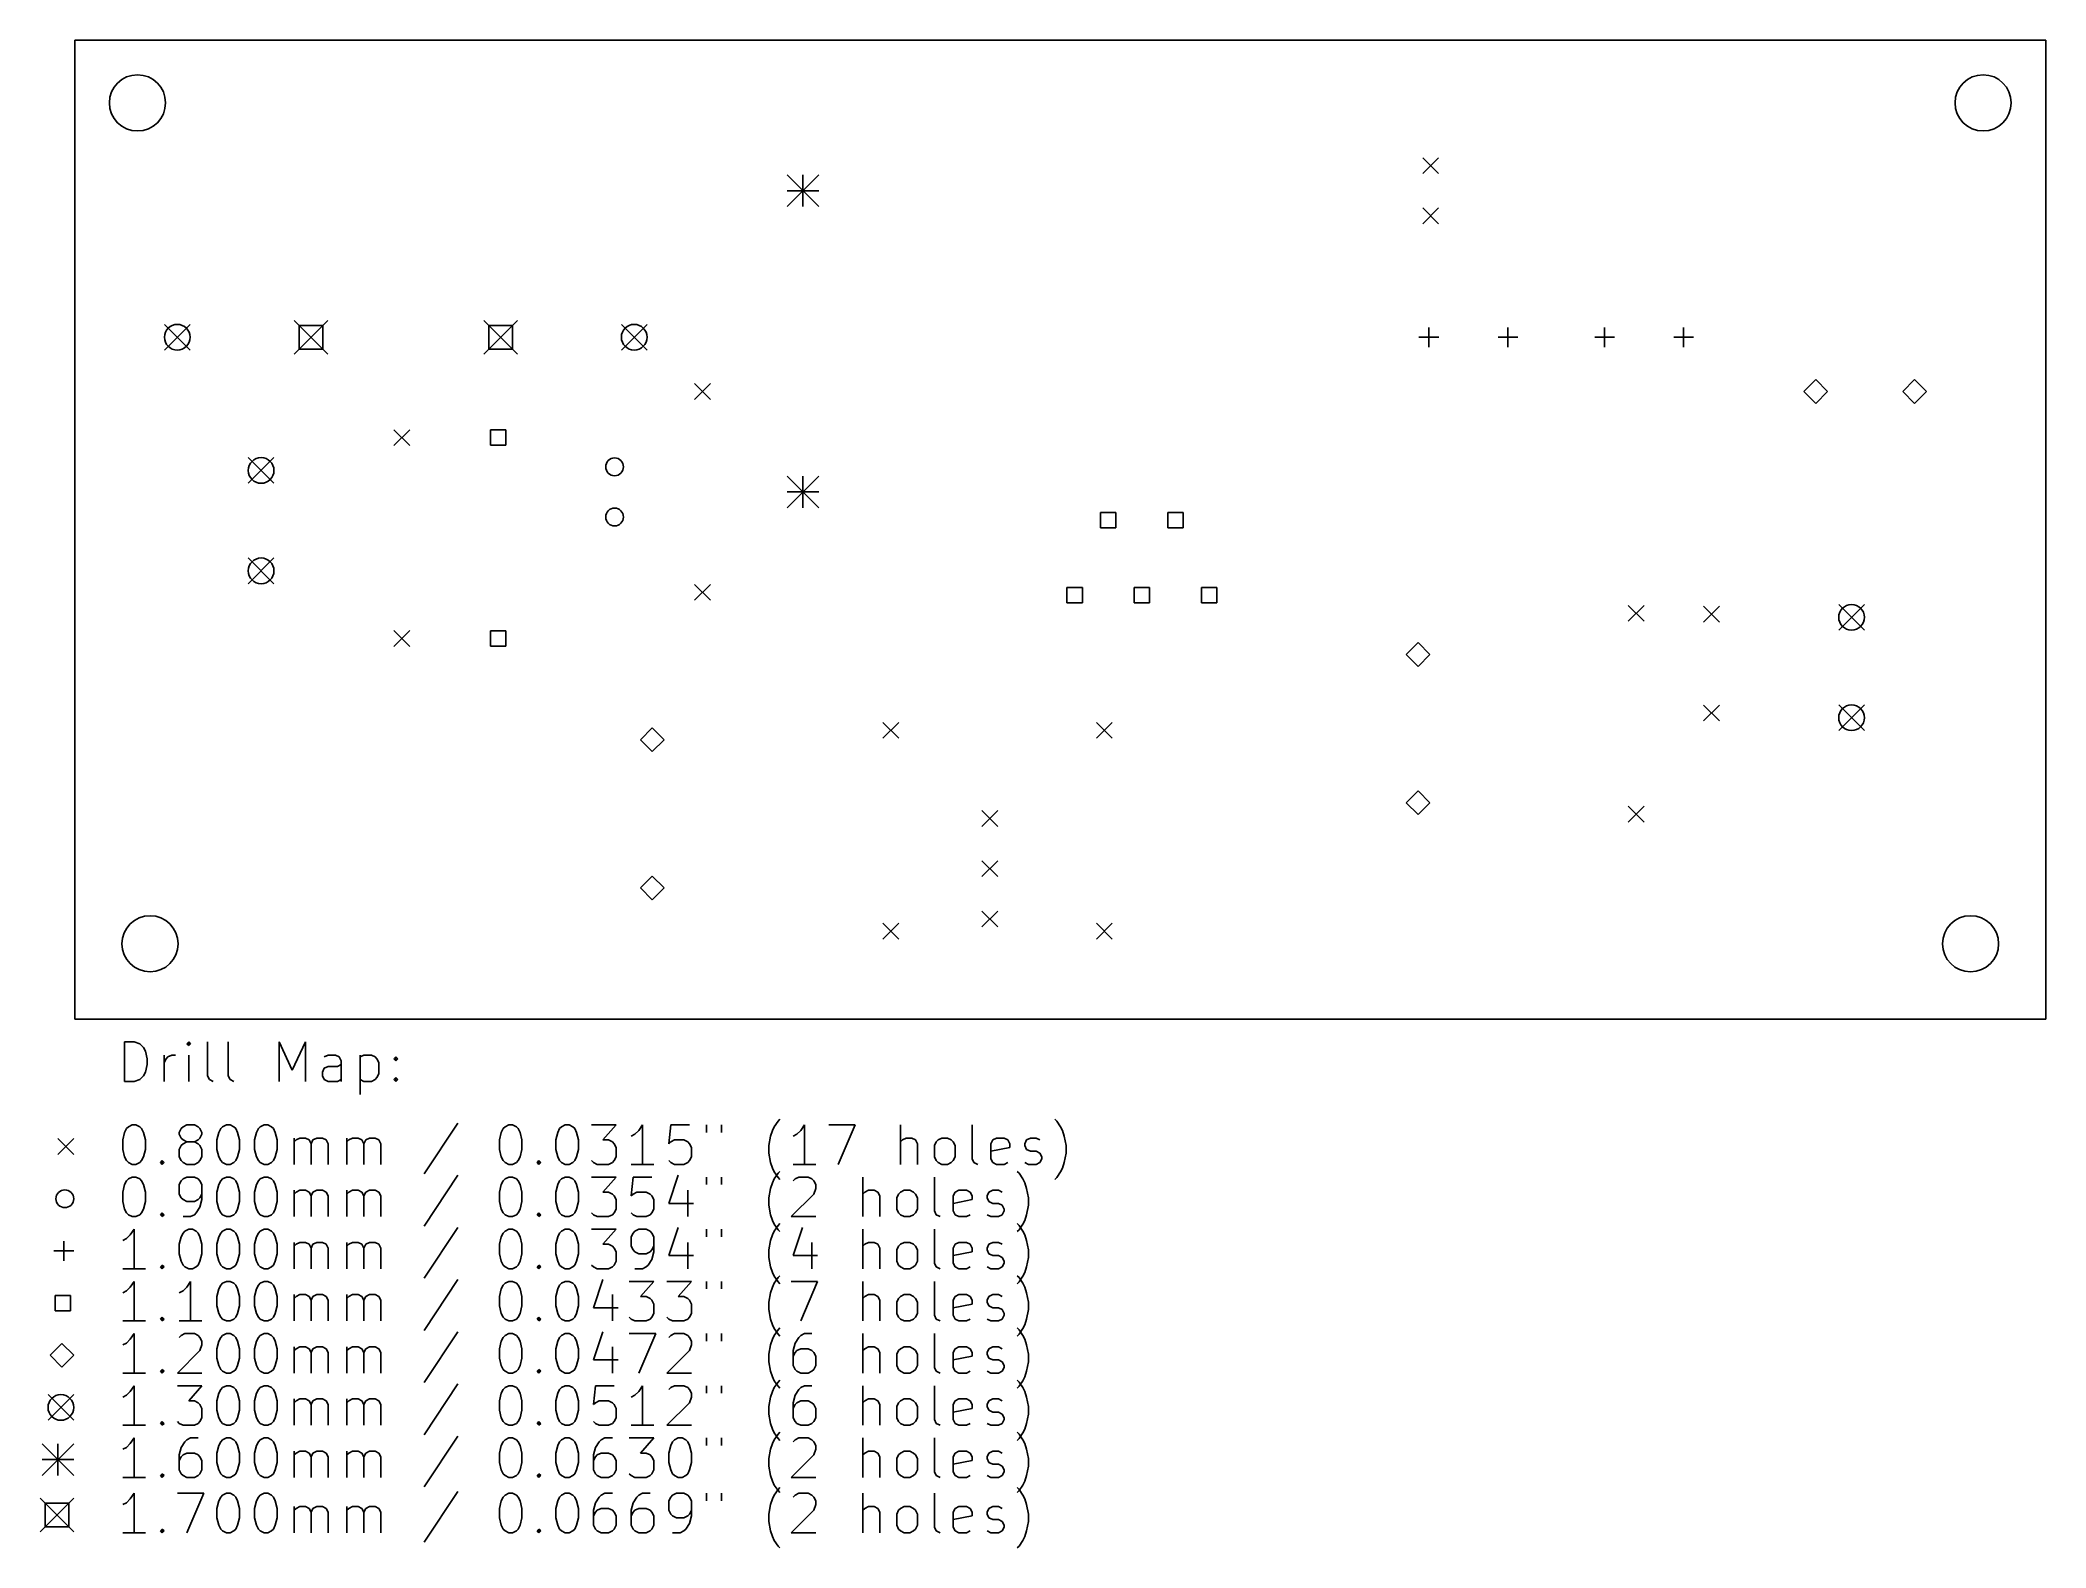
# Model space of a CAD drawing. Extents: x 111 to 212, y -158 to -81.
import ezdxf

# ---------------------------------------------------------------- set-up
doc = ezdxf.new("R2010")
doc.units = 0
doc.layers.add('BLACK', color=7, linetype='CONTINUOUS')

msp = doc.modelspace()

# ---------------------------------------------------------------- linework, layer by layer
at = {"layer": 'BLACK', "linetype": 'CONTINUOUS'}
for p, q in [((112.395, -81.28), (212.09, -81.28)), ((112.395, -130.81), (112.395, -81.28)), ((212.09, -81.28), (212.09, -130.81)), ((180.575, -87.23), (181.375, -88.03)), ((181.375, -87.23), (180.575, -88.03)), ((148.425, -88.1), (150.025, -89.7)), ((150.025, -88.1), (148.425, -89.7)), ((149.225, -88.1), (149.225, -89.7)), ((148.425, -88.9), (150.025, -88.9)), ((180.575, -89.77), (181.375, -90.57)), ((181.375, -89.77), (180.575, -90.57)), ((116.933, -95.663), (118.233, -96.963)), ((118.233, -95.663), (116.933, -96.963)), ((123.493, -95.463), (125.193, -97.163)), ((125.193, -95.463), (123.493, -97.163)), ((124.944, -95.712), (123.742, -95.712)), ((123.742, -95.712), (123.742, -96.914)), ((124.944, -96.914), (124.944, -95.712)), ((133.083, -95.463), (134.783, -97.163)), ((134.783, -95.463), (133.083, -97.163)), ((134.534, -95.712), (133.332, -95.712)), ((133.332, -95.712), (133.332, -96.914)), ((134.534, -96.914), (134.534, -95.712)), ((140.043, -95.663), (141.343, -96.963)), ((141.343, -95.663), (140.043, -96.963)), ((180.38, -96.313), (181.38, -96.313)), ((180.88, -95.813), (180.88, -96.813)), ((184.38, -96.313), (185.38, -96.313)), ((184.88, -95.813), (184.88, -96.813)), ((189.27, -96.313), (190.27, -96.313)), ((189.77, -95.813), (189.77, -96.813)), ((193.27, -96.313), (194.27, -96.313)), ((193.77, -95.813), (193.77, -96.813)), ((123.742, -96.914), (124.944, -96.914)), ((133.332, -96.914), (134.534, -96.914)), ((143.745, -98.66), (144.545, -99.46)), ((144.545, -98.66), (143.745, -99.46)), ((200.449, -98.46), (199.849, -99.06)), ((199.849, -99.06), (200.449, -99.66)), ((201.049, -99.06), (200.449, -98.46)), ((200.449, -99.66), (201.049, -99.06)), ((205.449, -98.46), (204.849, -99.06)), ((204.849, -99.06), (205.449, -99.66)), ((206.049, -99.06), (205.449, -98.46)), ((205.449, -99.66), (206.049, -99.06)), ((128.538, -100.993), (129.338, -101.793)), ((129.338, -100.993), (128.538, -101.793)), ((134.207, -101.004), (133.429, -101.004)), ((133.429, -101.004), (133.429, -101.782)), ((134.207, -101.782), (134.207, -101.004)), ((121.173, -102.403), (122.473, -103.703)), ((122.473, -102.403), (121.173, -103.703)), ((133.429, -101.782), (134.207, -101.782)), ((148.425, -103.34), (150.025, -104.94)), ((150.025, -103.34), (148.425, -104.94)), ((149.225, -103.34), (149.225, -104.94)), ((148.425, -104.14), (150.025, -104.14)), ((165.059, -105.176), (164.281, -105.176)), ((164.281, -105.176), (164.281, -105.954)), ((165.059, -105.954), (165.059, -105.176)), ((168.459, -105.176), (167.681, -105.176)), ((167.681, -105.176), (167.681, -105.954)), ((168.459, -105.954), (168.459, -105.176)), ((164.281, -105.954), (165.059, -105.954)), ((167.681, -105.954), (168.459, -105.954)), ((121.173, -107.483), (122.473, -108.783)), ((122.473, -107.483), (121.173, -108.783)), ((143.745, -108.82), (144.545, -109.62)), ((144.545, -108.82), (143.745, -109.62)), ((163.359, -108.976), (162.581, -108.976)), ((162.581, -108.976), (162.581, -109.754)), ((163.359, -109.754), (163.359, -108.976)), ((166.759, -108.976), (165.981, -108.976)), ((165.981, -108.976), (165.981, -109.754)), ((166.759, -109.754), (166.759, -108.976)), ((170.159, -108.976), (169.381, -108.976)), ((169.381, -108.976), (169.381, -109.754)), ((170.159, -109.754), (170.159, -108.976)), ((162.581, -109.754), (163.359, -109.754)), ((165.981, -109.754), (166.759, -109.754)), ((169.381, -109.754), (170.159, -109.754)), ((190.968, -109.883), (191.768, -110.683)), ((191.768, -109.883), (190.968, -110.683)), ((194.778, -109.923), (195.578, -110.723)), ((195.578, -109.923), (194.778, -110.723)), ((201.61, -109.835), (202.91, -111.135)), ((202.91, -109.835), (201.61, -111.135)), ((128.538, -111.153), (129.338, -111.953)), ((129.338, -111.153), (128.538, -111.953)), ((134.207, -111.164), (133.429, -111.164)), ((133.429, -111.164), (133.429, -111.942)), ((134.207, -111.942), (134.207, -111.164)), ((133.429, -111.942), (134.207, -111.942)), ((180.34, -111.765), (179.74, -112.365)), ((179.74, -112.365), (180.34, -112.965)), ((180.94, -112.365), (180.34, -111.765)), ((180.34, -112.965), (180.94, -112.365)), ((194.778, -114.923), (195.578, -115.723)), ((195.578, -114.923), (194.778, -115.723)), ((201.61, -114.915), (202.91, -116.215)), ((202.91, -114.915), (201.61, -116.215)), ((141.605, -116.079), (141.005, -116.679)), ((142.205, -116.679), (141.605, -116.079)), ((153.27, -115.805), (154.07, -116.605)), ((154.07, -115.805), (153.27, -116.605)), ((164.065, -115.805), (164.865, -116.605)), ((164.865, -115.805), (164.065, -116.605)), ((141.005, -116.679), (141.605, -117.279)), ((141.605, -117.279), (142.205, -116.679)), ((180.34, -119.265), (179.74, -119.865)), ((180.94, -119.865), (180.34, -119.265)), ((158.275, -120.265), (159.075, -121.065)), ((159.075, -120.265), (158.275, -121.065)), ((179.74, -119.865), (180.34, -120.465)), ((180.34, -120.465), (180.94, -119.865)), ((190.968, -120.043), (191.768, -120.843)), ((191.768, -120.043), (190.968, -120.843)), ((141.605, -123.579), (141.005, -124.179)), ((142.205, -124.179), (141.605, -123.579)), ((158.275, -122.805), (159.075, -123.605)), ((159.075, -122.805), (158.275, -123.605)), ((141.005, -124.179), (141.605, -124.779)), ((141.605, -124.779), (142.205, -124.179)), ((158.275, -125.345), (159.075, -126.145)), ((159.075, -125.345), (158.275, -126.145)), ((153.27, -125.965), (154.07, -126.765)), ((154.07, -125.965), (153.27, -126.765)), ((164.065, -125.965), (164.865, -126.765)), ((164.865, -125.965), (164.065, -126.765)), ((212.09, -130.81), (112.395, -130.81)), ((114.921, -133.965), (114.921, -131.965)), ((114.921, -131.965), (115.397, -131.965)), ((115.397, -131.965), (115.683, -132.06)), ((115.683, -132.06), (115.874, -132.25)), ((115.874, -132.25), (115.969, -132.441)), ((115.969, -132.441), (116.064, -132.822)), ((116.064, -132.822), (116.064, -133.108)), ((116.921, -133.965), (116.921, -132.631)), ((116.921, -133.012), (117.016, -132.822)), ((117.016, -132.822), (117.112, -132.727)), ((117.112, -132.727), (117.302, -132.631)), ((117.302, -132.631), (117.493, -132.631)), ((118.159, -131.965), (118.064, -132.06)), ((118.064, -132.06), (118.159, -132.155)), ((118.255, -132.06), (118.159, -131.965)), ((118.159, -131.965), (118.159, -132.155)), ((118.159, -132.155), (118.255, -132.06)), ((118.159, -133.965), (118.159, -132.631)), ((119.112, -133.679), (119.112, -131.965)), ((120.159, -133.679), (120.159, -131.965)), ((122.731, -133.965), (122.731, -131.965)), ((122.731, -131.965), (123.397, -133.393)), ((123.397, -133.393), (124.064, -131.965)), ((124.064, -131.965), (124.064, -133.965)), ((125.207, -132.631), (125.016, -132.727)), ((125.588, -132.631), (125.207, -132.631)), ((125.778, -132.727), (125.588, -132.631)), ((125.874, -132.917), (125.778, -132.727)), ((126.826, -132.631), (126.826, -134.631)), ((126.826, -132.727), (127.016, -132.631)), ((127.016, -132.631), (127.397, -132.631)), ((127.397, -132.631), (127.588, -132.727)), ((127.588, -132.727), (127.683, -132.822)), ((127.683, -132.822), (127.778, -133.012)), ((128.54, -132.822), (128.635, -132.727)), ((128.635, -132.917), (128.54, -132.822)), ((128.635, -132.727), (128.731, -132.822)), ((128.635, -132.727), (128.635, -132.917)), ((128.731, -132.822), (128.635, -132.917)), ((115.683, -133.87), (115.397, -133.965)), ((115.874, -133.679), (115.683, -133.87)), ((115.969, -133.489), (115.874, -133.679)), ((116.064, -133.108), (115.969, -133.489)), ((119.207, -133.87), (119.112, -133.679)), ((119.397, -133.965), (119.207, -133.87)), ((120.255, -133.87), (120.159, -133.679)), ((120.445, -133.965), (120.255, -133.87)), ((124.921, -133.489), (125.016, -133.298)), ((124.921, -133.679), (124.921, -133.489)), ((125.016, -133.87), (124.921, -133.679)), ((125.016, -133.298), (125.207, -133.203)), ((125.207, -133.965), (125.016, -133.87)), ((125.207, -133.203), (125.683, -133.203)), ((125.683, -133.203), (125.874, -133.108)), ((125.874, -133.87), (125.683, -133.965)), ((125.874, -133.965), (125.874, -132.917)), ((127.016, -133.965), (126.826, -133.87)), ((127.588, -133.87), (127.397, -133.965)), ((127.683, -133.774), (127.588, -133.87)), ((127.778, -133.584), (127.683, -133.774)), ((127.778, -133.012), (127.778, -133.584)), ((128.54, -133.87), (128.635, -133.774)), ((128.635, -133.965), (128.54, -133.87)), ((128.635, -133.774), (128.731, -133.87)), ((128.635, -133.774), (128.635, -133.965)), ((128.731, -133.87), (128.635, -133.965)), ((115.397, -133.965), (114.921, -133.965)), ((125.683, -133.965), (125.207, -133.965)), ((127.397, -133.965), (127.016, -133.965)), ((147.969, -135.974), (148.064, -135.879)), ((162.064, -135.974), (161.969, -135.879)), ((111.545, -136.86), (112.345, -137.66)), ((112.345, -136.86), (111.545, -137.66)), ((114.826, -136.927), (114.921, -136.546)), ((114.826, -137.403), (114.826, -136.927)), ((114.921, -136.546), (115.016, -136.355)), ((115.016, -136.355), (115.112, -136.26)), ((115.112, -136.26), (115.302, -136.165)), ((115.302, -136.165), (115.493, -136.165)), ((115.493, -136.165), (115.683, -136.26)), ((115.683, -136.26), (115.778, -136.355)), ((115.778, -136.355), (115.874, -136.546)), ((115.874, -136.546), (115.969, -136.927)), ((115.969, -136.927), (115.969, -137.403)), ((117.683, -136.546), (117.778, -136.355)), ((117.683, -136.641), (117.683, -136.546)), ((117.778, -136.831), (117.683, -136.641)), ((117.778, -136.355), (117.874, -136.26)), ((117.874, -136.927), (117.778, -136.831)), ((117.874, -136.26), (118.064, -136.165)), ((118.064, -137.022), (117.874, -136.927)), ((118.064, -136.165), (118.445, -136.165)), ((118.445, -136.165), (118.635, -136.26)), ((118.635, -136.927), (118.445, -137.022)), ((118.635, -136.26), (118.731, -136.355)), ((118.731, -136.831), (118.635, -136.927)), ((118.731, -136.355), (118.826, -136.546)), ((118.826, -136.641), (118.731, -136.831)), ((118.826, -136.546), (118.826, -136.641)), ((119.588, -136.927), (119.683, -136.546)), ((119.588, -137.403), (119.588, -136.927)), ((119.683, -136.546), (119.778, -136.355)), ((119.778, -136.355), (119.874, -136.26)), ((119.874, -136.26), (120.064, -136.165)), ((120.064, -136.165), (120.255, -136.165)), ((120.255, -136.165), (120.445, -136.26)), ((120.445, -136.26), (120.54, -136.355)), ((120.54, -136.355), (120.635, -136.546)), ((120.635, -136.546), (120.731, -136.927)), ((120.731, -136.927), (120.731, -137.403)), ((121.493, -136.927), (121.588, -136.546)), ((121.493, -137.403), (121.493, -136.927)), ((121.588, -136.546), (121.683, -136.355)), ((121.683, -136.355), (121.778, -136.26)), ((121.778, -136.26), (121.969, -136.165)), ((121.969, -136.165), (122.159, -136.165)), ((122.159, -136.165), (122.35, -136.26)), ((122.35, -136.26), (122.445, -136.355)), ((122.445, -136.355), (122.54, -136.546)), ((122.54, -136.546), (122.635, -136.927)), ((122.635, -136.927), (122.635, -137.403)), ((123.493, -138.165), (123.493, -136.831)), ((123.493, -137.022), (123.588, -136.927)), ((123.588, -136.927), (123.778, -136.831)), ((123.778, -136.831), (124.064, -136.831)), ((124.064, -136.831), (124.255, -136.927)), ((124.255, -136.927), (124.35, -137.117)), ((124.35, -137.117), (124.445, -136.927)), ((124.445, -136.927), (124.635, -136.831)), ((124.635, -136.831), (124.921, -136.831)), ((124.921, -136.831), (125.112, -136.927)), ((125.112, -136.927), (125.207, -137.117)), ((126.159, -138.165), (126.159, -136.831)), ((126.159, -137.022), (126.255, -136.927)), ((126.255, -136.927), (126.445, -136.831)), ((126.445, -136.831), (126.731, -136.831)), ((126.731, -136.831), (126.921, -136.927)), ((126.921, -136.927), (127.016, -137.117)), ((127.016, -137.117), (127.112, -136.927)), ((127.112, -136.927), (127.302, -136.831)), ((127.302, -136.831), (127.588, -136.831)), ((127.588, -136.831), (127.778, -136.927)), ((127.778, -136.927), (127.874, -137.117)), ((131.778, -136.07), (130.064, -138.641)), ((133.874, -136.927), (133.969, -136.546)), ((133.874, -137.403), (133.874, -136.927)), ((133.969, -136.546), (134.064, -136.355)), ((134.064, -136.355), (134.159, -136.26)), ((134.159, -136.26), (134.35, -136.165)), ((134.35, -136.165), (134.54, -136.165)), ((134.54, -136.165), (134.731, -136.26)), ((134.731, -136.26), (134.826, -136.355)), ((134.826, -136.355), (134.921, -136.546)), ((134.921, -136.546), (135.016, -136.927)), ((135.016, -136.927), (135.016, -137.403)), ((136.731, -136.927), (136.826, -136.546)), ((136.731, -137.403), (136.731, -136.927)), ((136.826, -136.546), (136.921, -136.355)), ((136.921, -136.355), (137.016, -136.26)), ((137.016, -136.26), (137.207, -136.165)), ((137.207, -136.165), (137.397, -136.165)), ((137.397, -136.165), (137.588, -136.26)), ((137.588, -136.26), (137.683, -136.355)), ((137.683, -136.355), (137.778, -136.546)), ((137.778, -136.546), (137.874, -136.927)), ((137.874, -136.927), (137.874, -137.403)), ((138.54, -136.165), (139.778, -136.165)), ((139.778, -136.165), (139.112, -136.927)), ((139.112, -136.927), (139.397, -136.927)), ((139.397, -136.927), (139.588, -137.022)), ((140.731, -136.641), (140.54, -136.736)), ((140.921, -136.45), (140.731, -136.641)), ((141.112, -136.165), (140.921, -136.45)), ((141.112, -138.165), (141.112, -136.165)), ((142.54, -136.165), (142.445, -137.117)), ((143.493, -136.165), (142.54, -136.165)), ((142.54, -137.022), (142.731, -136.927)), ((142.731, -136.927), (143.207, -136.927)), ((143.207, -136.927), (143.397, -137.022)), ((144.35, -136.165), (144.35, -136.546)), ((145.112, -136.165), (145.112, -136.546)), ((147.493, -137.212), (147.588, -136.736)), ((147.588, -136.736), (147.683, -136.45)), ((147.683, -136.45), (147.778, -136.26)), ((147.778, -136.26), (147.969, -135.974)), ((148.921, -136.641), (148.731, -136.736)), ((149.112, -136.45), (148.921, -136.641)), ((149.302, -136.165), (149.112, -136.45)), ((149.302, -138.165), (149.302, -136.165)), ((150.54, -136.165), (151.874, -136.165)), ((151.874, -136.165), (151.016, -138.165)), ((154.159, -138.165), (154.159, -136.165)), ((154.255, -136.927), (154.159, -137.022)), ((154.445, -136.831), (154.255, -136.927)), ((154.731, -136.831), (154.445, -136.831)), ((154.921, -136.927), (154.731, -136.831)), ((155.016, -137.117), (154.921, -136.927)), ((155.969, -137.022), (156.064, -136.927)), ((156.064, -136.927), (156.255, -136.831)), ((156.255, -136.831), (156.54, -136.831)), ((156.54, -136.831), (156.731, -136.927)), ((156.731, -136.927), (156.826, -137.022)), ((157.778, -137.879), (157.778, -136.165)), ((158.731, -137.117), (158.826, -136.927)), ((158.826, -136.927), (159.016, -136.831)), ((159.016, -136.831), (159.397, -136.831)), ((159.397, -136.831), (159.588, -136.927)), ((159.588, -136.927), (159.683, -137.117)), ((160.445, -137.117), (160.54, -136.927)), ((160.54, -136.927), (160.731, -136.831)), ((160.731, -136.831), (161.016, -136.831)), ((161.016, -136.831), (161.207, -136.927)), ((162.255, -136.26), (162.064, -135.974)), ((162.35, -136.45), (162.255, -136.26)), ((162.445, -136.736), (162.35, -136.45)), ((162.54, -137.212), (162.445, -136.736)), ((114.921, -137.784), (114.826, -137.403)), ((115.016, -137.974), (114.921, -137.784)), ((115.874, -137.784), (115.778, -137.974)), ((115.969, -137.403), (115.874, -137.784)), ((117.778, -137.212), (117.683, -137.403)), ((117.683, -137.403), (117.683, -137.784)), ((117.683, -137.784), (117.778, -137.974)), ((117.874, -137.117), (117.778, -137.212)), ((118.064, -137.022), (117.874, -137.117)), ((118.445, -137.022), (118.064, -137.022)), ((118.635, -137.117), (118.445, -137.022)), ((118.731, -137.212), (118.635, -137.117)), ((118.826, -137.403), (118.731, -137.212)), ((118.731, -137.974), (118.826, -137.784)), ((118.826, -137.784), (118.826, -137.403)), ((119.683, -137.784), (119.588, -137.403)), ((119.778, -137.974), (119.683, -137.784)), ((120.635, -137.784), (120.54, -137.974)), ((120.731, -137.403), (120.635, -137.784)), ((121.588, -137.784), (121.493, -137.403)), ((121.683, -137.974), (121.588, -137.784)), ((122.54, -137.784), (122.445, -137.974)), ((122.635, -137.403), (122.54, -137.784)), ((124.35, -137.117), (124.35, -138.165)), ((125.207, -137.117), (125.207, -138.165)), ((127.016, -137.117), (127.016, -138.165)), ((127.874, -137.117), (127.874, -138.165)), ((133.969, -137.784), (133.874, -137.403)), ((134.064, -137.974), (133.969, -137.784)), ((134.921, -137.784), (134.826, -137.974)), ((135.016, -137.403), (134.921, -137.784)), ((136.826, -137.784), (136.731, -137.403)), ((136.921, -137.974), (136.826, -137.784)), ((137.778, -137.784), (137.683, -137.974)), ((137.874, -137.403), (137.778, -137.784)), ((139.588, -137.022), (139.683, -137.117)), ((139.683, -137.117), (139.778, -137.308)), ((139.778, -137.784), (139.683, -137.974)), ((139.778, -137.308), (139.778, -137.784)), ((142.445, -137.117), (142.54, -137.022)), ((143.397, -137.022), (143.493, -137.117)), ((143.493, -137.117), (143.588, -137.308)), ((143.588, -137.784), (143.493, -137.974)), ((143.588, -137.308), (143.588, -137.784)), ((147.493, -137.593), (147.493, -137.212)), ((147.588, -138.07), (147.493, -137.593)), ((155.016, -138.165), (155.016, -137.117)), ((155.874, -137.212), (155.969, -137.022)), ((155.874, -137.784), (155.874, -137.212)), ((155.969, -137.974), (155.874, -137.784)), ((156.826, -137.022), (156.921, -137.212)), ((156.921, -137.784), (156.826, -137.974)), ((156.921, -137.212), (156.921, -137.784)), ((157.874, -138.07), (157.778, -137.879)), ((158.731, -137.879), (158.731, -137.117)), ((159.683, -137.308), (158.731, -137.498)), ((158.826, -138.07), (158.731, -137.879)), ((159.683, -137.117), (159.683, -137.308)), ((160.445, -137.212), (160.445, -137.117)), ((160.54, -137.403), (160.445, -137.212)), ((160.731, -137.498), (160.54, -137.403)), ((161.016, -137.498), (160.731, -137.498)), ((161.207, -137.593), (161.016, -137.498)), ((161.302, -137.784), (161.207, -137.593)), ((161.207, -138.07), (161.302, -137.879)), ((161.302, -137.879), (161.302, -137.784)), ((162.445, -138.07), (162.54, -137.593)), ((162.54, -137.593), (162.54, -137.212)), ((115.112, -138.07), (115.016, -137.974)), ((115.016, -138.995), (115.112, -138.9)), ((115.302, -138.165), (115.112, -138.07)), ((115.112, -138.9), (115.302, -138.805)), ((115.493, -138.165), (115.302, -138.165)), ((115.302, -138.805), (115.493, -138.805)), ((115.683, -138.07), (115.493, -138.165)), ((115.493, -138.805), (115.683, -138.9)), ((115.778, -137.974), (115.683, -138.07)), ((115.683, -138.9), (115.778, -138.995)), ((116.731, -138.07), (116.826, -137.974)), ((116.826, -138.165), (116.731, -138.07)), ((116.826, -137.974), (116.921, -138.07)), ((116.826, -137.974), (116.826, -138.165)), ((116.921, -138.07), (116.826, -138.165)), ((117.778, -137.974), (117.874, -138.07)), ((117.874, -138.9), (117.778, -138.995)), ((117.874, -138.07), (118.064, -138.165)), ((118.064, -138.805), (117.874, -138.9)), ((118.064, -138.165), (118.445, -138.165)), ((118.445, -138.805), (118.064, -138.805)), ((118.445, -138.165), (118.635, -138.07)), ((118.635, -138.9), (118.445, -138.805)), ((118.635, -138.07), (118.731, -137.974)), ((118.731, -138.995), (118.635, -138.9)), ((119.874, -138.07), (119.778, -137.974)), ((119.778, -138.995), (119.874, -138.9)), ((120.064, -138.165), (119.874, -138.07)), ((119.874, -138.9), (120.064, -138.805)), ((120.255, -138.165), (120.064, -138.165)), ((120.064, -138.805), (120.255, -138.805)), ((120.445, -138.07), (120.255, -138.165)), ((120.255, -138.805), (120.445, -138.9)), ((120.54, -137.974), (120.445, -138.07)), ((120.445, -138.9), (120.54, -138.995)), ((121.778, -138.07), (121.683, -137.974)), ((121.683, -138.995), (121.778, -138.9)), ((121.969, -138.165), (121.778, -138.07)), ((121.778, -138.9), (121.969, -138.805)), ((122.159, -138.165), (121.969, -138.165)), ((121.969, -138.805), (122.159, -138.805)), ((122.35, -138.07), (122.159, -138.165)), ((122.159, -138.805), (122.35, -138.9)), ((122.445, -137.974), (122.35, -138.07)), ((122.35, -138.9), (122.445, -138.995)), ((131.778, -138.71), (130.064, -141.281)), ((134.159, -138.07), (134.064, -137.974)), ((134.064, -138.995), (134.159, -138.9)), ((134.35, -138.165), (134.159, -138.07)), ((134.159, -138.9), (134.35, -138.805)), ((134.54, -138.165), (134.35, -138.165)), ((134.35, -138.805), (134.54, -138.805)), ((134.731, -138.07), (134.54, -138.165)), ((134.54, -138.805), (134.731, -138.9)), ((134.826, -137.974), (134.731, -138.07)), ((134.731, -138.9), (134.826, -138.995)), ((135.778, -138.07), (135.874, -137.974)), ((135.874, -138.165), (135.778, -138.07)), ((135.874, -137.974), (135.969, -138.07)), ((135.874, -137.974), (135.874, -138.165)), ((135.969, -138.07), (135.874, -138.165)), ((137.016, -138.07), (136.921, -137.974)), ((136.921, -138.995), (137.016, -138.9)), ((137.207, -138.165), (137.016, -138.07)), ((137.016, -138.9), (137.207, -138.805)), ((137.397, -138.165), (137.207, -138.165)), ((137.207, -138.805), (137.397, -138.805)), ((137.588, -138.07), (137.397, -138.165)), ((137.397, -138.805), (137.588, -138.9)), ((137.683, -137.974), (137.588, -138.07)), ((137.588, -138.9), (137.683, -138.995)), ((138.635, -138.07), (138.54, -137.974)), ((138.54, -138.805), (139.778, -138.805)), ((138.826, -138.165), (138.635, -138.07)), ((139.397, -138.165), (138.826, -138.165)), ((139.778, -138.805), (139.112, -139.567)), ((139.588, -138.07), (139.397, -138.165)), ((139.683, -137.974), (139.588, -138.07)), ((141.683, -138.165), (140.54, -138.165)), ((140.635, -138.805), (140.54, -139.757)), ((141.588, -138.805), (140.635, -138.805)), ((142.54, -138.07), (142.445, -137.974)), ((142.921, -138.71), (142.445, -140.138)), ((142.731, -138.165), (142.54, -138.07)), ((143.207, -138.165), (142.731, -138.165)), ((143.397, -138.07), (143.207, -138.165)), ((143.493, -137.974), (143.397, -138.07)), ((144.35, -138.805), (144.35, -139.186)), ((145.112, -138.805), (145.112, -139.186)), ((147.683, -138.355), (147.588, -138.07)), ((147.778, -138.546), (147.683, -138.355)), ((147.683, -139.09), (147.778, -138.9)), ((147.969, -138.831), (147.778, -138.546)), ((147.778, -138.9), (147.969, -138.614)), ((147.969, -138.614), (148.064, -138.519)), ((148.064, -138.927), (147.969, -138.831)), ((149.874, -138.165), (148.731, -138.165)), ((148.731, -138.995), (148.826, -138.9)), ((148.826, -138.9), (149.016, -138.805)), ((149.016, -138.805), (149.493, -138.805)), ((149.493, -138.805), (149.683, -138.9)), ((149.683, -138.9), (149.778, -138.995)), ((152.255, -140.805), (152.255, -138.805)), ((155.874, -140.519), (155.874, -138.805)), ((156.064, -138.07), (155.969, -137.974)), ((156.255, -138.165), (156.064, -138.07)), ((156.54, -138.165), (156.255, -138.165)), ((156.731, -138.07), (156.54, -138.165)), ((156.826, -137.974), (156.731, -138.07)), ((158.064, -138.165), (157.874, -138.07)), ((159.016, -138.165), (158.826, -138.07)), ((159.397, -138.165), (159.016, -138.165)), ((159.588, -138.07), (159.397, -138.165)), ((160.159, -138.614), (160.064, -138.519)), ((160.35, -138.9), (160.159, -138.614)), ((160.445, -139.09), (160.35, -138.9)), ((160.445, -138.07), (160.635, -138.165)), ((160.635, -138.165), (161.016, -138.165)), ((161.016, -138.165), (161.207, -138.07)), ((161.969, -138.927), (162.064, -138.831)), ((162.064, -138.831), (162.255, -138.546)), ((162.255, -138.546), (162.35, -138.355)), ((162.35, -138.355), (162.445, -138.07)), ((114.826, -139.567), (114.921, -139.186)), ((114.826, -140.043), (114.826, -139.567)), ((114.921, -139.186), (115.016, -138.995)), ((115.778, -138.995), (115.874, -139.186)), ((115.874, -139.186), (115.969, -139.567)), ((115.969, -139.567), (115.969, -140.043)), ((117.778, -138.995), (117.683, -139.186)), ((117.683, -139.186), (117.683, -139.662)), ((117.683, -139.662), (117.778, -139.852)), ((117.778, -139.852), (117.874, -139.948)), ((117.874, -139.948), (118.064, -140.043)), ((118.445, -140.043), (118.635, -139.948)), ((118.635, -139.948), (118.731, -139.852)), ((118.826, -139.186), (118.731, -138.995)), ((118.731, -139.852), (118.826, -139.662)), ((118.731, -140.329), (118.826, -139.948)), ((118.826, -139.948), (118.826, -139.186)), ((119.588, -139.567), (119.683, -139.186)), ((119.588, -140.043), (119.588, -139.567)), ((119.683, -139.186), (119.778, -138.995)), ((120.54, -138.995), (120.635, -139.186)), ((120.635, -139.186), (120.731, -139.567)), ((120.731, -139.567), (120.731, -140.043)), ((121.493, -139.567), (121.588, -139.186)), ((121.493, -140.043), (121.493, -139.567)), ((121.588, -139.186), (121.683, -138.995)), ((122.445, -138.995), (122.54, -139.186)), ((122.54, -139.186), (122.635, -139.567)), ((122.635, -139.567), (122.635, -140.043)), ((123.493, -140.805), (123.493, -139.471)), ((123.493, -139.662), (123.588, -139.567)), ((123.588, -139.567), (123.778, -139.471)), ((123.778, -139.471), (124.064, -139.471)), ((124.064, -139.471), (124.255, -139.567)), ((124.255, -139.567), (124.35, -139.757)), ((124.35, -139.757), (124.445, -139.567)), ((124.35, -139.757), (124.35, -140.805)), ((124.445, -139.567), (124.635, -139.471)), ((124.635, -139.471), (124.921, -139.471)), ((124.921, -139.471), (125.112, -139.567)), ((125.112, -139.567), (125.207, -139.757)), ((125.207, -139.757), (125.207, -140.805)), ((126.159, -140.805), (126.159, -139.471)), ((126.159, -139.662), (126.255, -139.567)), ((126.255, -139.567), (126.445, -139.471)), ((126.445, -139.471), (126.731, -139.471)), ((126.731, -139.471), (126.921, -139.567)), ((126.921, -139.567), (127.016, -139.757)), ((127.016, -139.757), (127.112, -139.567)), ((127.016, -139.757), (127.016, -140.805)), ((127.112, -139.567), (127.302, -139.471)), ((127.302, -139.471), (127.588, -139.471)), ((127.588, -139.471), (127.778, -139.567)), ((127.778, -139.567), (127.874, -139.757)), ((127.874, -139.757), (127.874, -140.805)), ((133.874, -139.567), (133.969, -139.186)), ((133.874, -140.043), (133.874, -139.567)), ((133.969, -139.186), (134.064, -138.995)), ((134.826, -138.995), (134.921, -139.186)), ((134.921, -139.186), (135.016, -139.567)), ((135.016, -139.567), (135.016, -140.043)), ((136.731, -139.567), (136.826, -139.186)), ((136.731, -140.043), (136.731, -139.567)), ((136.826, -139.186), (136.921, -138.995)), ((137.683, -138.995), (137.778, -139.186)), ((137.778, -139.186), (137.874, -139.567)), ((137.874, -139.567), (137.874, -140.043)), ((139.112, -139.567), (139.397, -139.567)), ((139.397, -139.567), (139.588, -139.662)), ((139.588, -139.662), (139.683, -139.757)), ((139.683, -139.757), (139.778, -139.948)), ((139.778, -139.948), (139.778, -140.424)), ((140.54, -139.757), (140.635, -139.662)), ((140.635, -139.662), (140.826, -139.567)), ((140.826, -139.567), (141.302, -139.567)), ((141.302, -139.567), (141.493, -139.662)), ((141.493, -139.662), (141.588, -139.757)), ((141.588, -139.757), (141.683, -139.948)), ((141.683, -139.948), (141.683, -140.424)), ((143.397, -139.471), (143.397, -140.805)), ((147.493, -139.852), (147.588, -139.376)), ((147.493, -140.233), (147.493, -139.852)), ((147.588, -139.376), (147.683, -139.09)), ((149.778, -139.662), (148.635, -140.805)), ((149.778, -138.995), (149.874, -139.186)), ((149.874, -139.376), (149.778, -139.662)), ((149.874, -139.186), (149.874, -139.376)), ((152.35, -139.567), (152.255, -139.662)), ((152.54, -139.471), (152.35, -139.567)), ((152.826, -139.471), (152.54, -139.471)), ((153.016, -139.567), (152.826, -139.471)), ((153.112, -139.757), (153.016, -139.567)), ((153.112, -140.805), (153.112, -139.757)), ((153.969, -139.852), (154.064, -139.662)), ((153.969, -140.424), (153.969, -139.852)), ((154.064, -139.662), (154.159, -139.567)), ((154.159, -139.567), (154.35, -139.471)), ((154.35, -139.471), (154.635, -139.471)), ((154.635, -139.471), (154.826, -139.567)), ((154.826, -139.567), (154.921, -139.662)), ((154.921, -139.662), (155.016, -139.852)), ((155.016, -139.852), (155.016, -140.424)), ((156.826, -139.757), (156.921, -139.567)), ((156.826, -140.519), (156.826, -139.757)), ((157.778, -139.948), (156.826, -140.138)), ((156.921, -139.567), (157.112, -139.471)), ((157.112, -139.471), (157.493, -139.471)), ((157.493, -139.471), (157.683, -139.567)), ((157.683, -139.567), (157.778, -139.757)), ((157.778, -139.757), (157.778, -139.948)), ((158.54, -139.757), (158.635, -139.567)), ((158.54, -139.852), (158.54, -139.757)), ((158.635, -140.043), (158.54, -139.852)), ((158.635, -139.567), (158.826, -139.471)), ((158.826, -139.471), (159.112, -139.471)), ((159.112, -139.471), (159.302, -139.567)), ((160.54, -139.376), (160.445, -139.09)), ((160.635, -139.852), (160.54, -139.376)), ((160.635, -140.233), (160.635, -139.852)), ((114.921, -140.424), (114.826, -140.043)), ((115.016, -140.614), (114.921, -140.424)), ((115.112, -140.71), (115.016, -140.614)), ((115.302, -140.805), (115.112, -140.71)), ((115.493, -140.805), (115.302, -140.805)), ((115.683, -140.71), (115.493, -140.805)), ((115.778, -140.614), (115.683, -140.71)), ((115.874, -140.424), (115.778, -140.614)), ((115.969, -140.043), (115.874, -140.424)), ((116.731, -140.71), (116.826, -140.614)), ((116.826, -140.805), (116.731, -140.71)), ((116.826, -140.614), (116.921, -140.71)), ((116.826, -140.614), (116.826, -140.805)), ((116.921, -140.71), (116.826, -140.805)), ((117.874, -140.805), (118.255, -140.805)), ((118.064, -140.043), (118.445, -140.043)), ((118.255, -140.805), (118.445, -140.71)), ((118.445, -140.71), (118.54, -140.614)), ((118.54, -140.614), (118.731, -140.329)), ((119.683, -140.424), (119.588, -140.043)), ((119.778, -140.614), (119.683, -140.424)), ((119.874, -140.71), (119.778, -140.614)), ((120.064, -140.805), (119.874, -140.71)), ((120.255, -140.805), (120.064, -140.805)), ((120.445, -140.71), (120.255, -140.805)), ((120.54, -140.614), (120.445, -140.71)), ((120.635, -140.424), (120.54, -140.614)), ((120.731, -140.043), (120.635, -140.424)), ((121.588, -140.424), (121.493, -140.043)), ((121.683, -140.614), (121.588, -140.424)), ((121.778, -140.71), (121.683, -140.614)), ((121.969, -140.805), (121.778, -140.71)), ((122.159, -140.805), (121.969, -140.805)), ((122.35, -140.71), (122.159, -140.805)), ((122.445, -140.614), (122.35, -140.71)), ((122.54, -140.424), (122.445, -140.614)), ((122.635, -140.043), (122.54, -140.424)), ((133.969, -140.424), (133.874, -140.043)), ((134.064, -140.614), (133.969, -140.424)), ((134.159, -140.71), (134.064, -140.614)), ((134.35, -140.805), (134.159, -140.71)), ((134.54, -140.805), (134.35, -140.805)), ((134.731, -140.71), (134.54, -140.805)), ((134.826, -140.614), (134.731, -140.71)), ((134.921, -140.424), (134.826, -140.614)), ((135.016, -140.043), (134.921, -140.424)), ((135.778, -140.71), (135.874, -140.614)), ((135.874, -140.805), (135.778, -140.71)), ((135.874, -140.614), (135.969, -140.71)), ((135.874, -140.614), (135.874, -140.805)), ((135.969, -140.71), (135.874, -140.805)), ((136.826, -140.424), (136.731, -140.043)), ((136.921, -140.614), (136.826, -140.424)), ((137.016, -140.71), (136.921, -140.614)), ((137.207, -140.805), (137.016, -140.71)), ((137.397, -140.805), (137.207, -140.805)), ((137.588, -140.71), (137.397, -140.805)), ((137.683, -140.614), (137.588, -140.71)), ((137.778, -140.424), (137.683, -140.614)), ((137.874, -140.043), (137.778, -140.424)), ((138.635, -140.71), (138.54, -140.614)), ((138.826, -140.805), (138.635, -140.71)), ((139.397, -140.805), (138.826, -140.805)), ((139.588, -140.71), (139.397, -140.805)), ((139.683, -140.614), (139.588, -140.71)), ((139.778, -140.424), (139.683, -140.614)), ((140.635, -140.71), (140.54, -140.614)), ((140.826, -140.805), (140.635, -140.71)), ((141.302, -140.805), (140.826, -140.805)), ((141.493, -140.71), (141.302, -140.805)), ((141.588, -140.614), (141.493, -140.71)), ((141.683, -140.424), (141.588, -140.614)), ((142.445, -140.138), (143.683, -140.138)), ((147.588, -140.71), (147.493, -140.233)), ((147.683, -140.995), (147.588, -140.71)), ((147.778, -141.186), (147.683, -140.995)), ((148.635, -140.805), (149.874, -140.805)), ((154.064, -140.614), (153.969, -140.424)), ((154.159, -140.71), (154.064, -140.614)), ((154.35, -140.805), (154.159, -140.71)), ((154.635, -140.805), (154.35, -140.805)), ((154.826, -140.71), (154.635, -140.805)), ((154.921, -140.614), (154.826, -140.71)), ((155.016, -140.424), (154.921, -140.614)), ((155.969, -140.71), (155.874, -140.519)), ((156.159, -140.805), (155.969, -140.71)), ((156.921, -140.71), (156.826, -140.519)), ((157.112, -140.805), (156.921, -140.71)), ((157.493, -140.805), (157.112, -140.805)), ((157.683, -140.71), (157.493, -140.805)), ((158.54, -140.71), (158.731, -140.805)), ((158.826, -140.138), (158.635, -140.043)), ((158.731, -140.805), (159.112, -140.805)), ((159.112, -140.138), (158.826, -140.138)), ((159.302, -140.233), (159.112, -140.138)), ((159.112, -140.805), (159.302, -140.71)), ((159.397, -140.424), (159.302, -140.233)), ((159.302, -140.71), (159.397, -140.519)), ((159.397, -140.519), (159.397, -140.424)), ((160.35, -141.186), (160.445, -140.995)), ((160.445, -140.995), (160.54, -140.71)), ((160.54, -140.71), (160.635, -140.233)), ((115.016, -141.921), (114.826, -142.016)), ((115.207, -141.73), (115.016, -141.921)), ((115.397, -141.445), (115.207, -141.73)), ((115.397, -143.445), (115.397, -141.445)), ((117.683, -142.207), (117.778, -141.826)), ((117.778, -141.826), (117.874, -141.635)), ((117.874, -141.635), (117.969, -141.54)), ((117.969, -141.54), (118.159, -141.445)), ((118.159, -141.445), (118.35, -141.445)), ((118.35, -141.445), (118.54, -141.54)), ((118.54, -141.54), (118.635, -141.635)), ((118.635, -141.635), (118.731, -141.826)), ((118.731, -141.826), (118.826, -142.207)), ((119.588, -142.207), (119.683, -141.826)), ((119.683, -141.826), (119.778, -141.635)), ((119.778, -141.635), (119.874, -141.54)), ((119.874, -141.54), (120.064, -141.445)), ((120.064, -141.445), (120.255, -141.445)), ((120.255, -141.445), (120.445, -141.54)), ((120.445, -141.54), (120.54, -141.635)), ((120.54, -141.635), (120.635, -141.826)), ((120.635, -141.826), (120.731, -142.207)), ((121.493, -142.207), (121.588, -141.826)), ((121.588, -141.826), (121.683, -141.635)), ((121.683, -141.635), (121.778, -141.54)), ((121.778, -141.54), (121.969, -141.445)), ((121.969, -141.445), (122.159, -141.445)), ((122.159, -141.445), (122.35, -141.54)), ((122.35, -141.54), (122.445, -141.635)), ((122.445, -141.635), (122.54, -141.826)), ((122.54, -141.826), (122.635, -142.207)), ((131.778, -141.35), (130.064, -143.921)), ((133.874, -142.207), (133.969, -141.826)), ((133.969, -141.826), (134.064, -141.635)), ((134.064, -141.635), (134.159, -141.54)), ((134.159, -141.54), (134.35, -141.445)), ((134.35, -141.445), (134.54, -141.445)), ((134.54, -141.445), (134.731, -141.54)), ((134.731, -141.54), (134.826, -141.635)), ((134.826, -141.635), (134.921, -141.826)), ((134.921, -141.826), (135.016, -142.207)), ((136.731, -142.207), (136.826, -141.826)), ((136.826, -141.826), (136.921, -141.635)), ((136.921, -141.635), (137.016, -141.54)), ((137.016, -141.54), (137.207, -141.445)), ((137.207, -141.445), (137.397, -141.445)), ((137.397, -141.445), (137.588, -141.54)), ((137.588, -141.54), (137.683, -141.635)), ((137.683, -141.635), (137.778, -141.826)), ((137.778, -141.826), (137.874, -142.207)), ((138.54, -141.445), (139.778, -141.445)), ((139.778, -141.445), (139.112, -142.207)), ((140.635, -141.635), (140.54, -141.826)), ((140.54, -141.826), (140.54, -142.302)), ((140.731, -141.54), (140.635, -141.635)), ((140.921, -141.445), (140.731, -141.54)), ((141.302, -141.445), (140.921, -141.445)), ((141.493, -141.54), (141.302, -141.445)), ((141.588, -141.635), (141.493, -141.54)), ((141.683, -141.826), (141.588, -141.635)), ((141.683, -142.588), (141.683, -141.826)), ((142.921, -141.35), (142.445, -142.778)), ((144.35, -141.445), (144.35, -141.826)), ((145.112, -141.445), (145.112, -141.826)), ((147.493, -142.492), (147.588, -142.016)), ((147.588, -142.016), (147.683, -141.73)), ((147.683, -141.73), (147.778, -141.54)), ((147.969, -141.471), (147.778, -141.186)), ((147.778, -141.54), (147.969, -141.254)), ((147.969, -141.254), (148.064, -141.159)), ((148.064, -141.567), (147.969, -141.471)), ((149.207, -141.35), (148.731, -142.778)), ((152.255, -143.445), (152.255, -141.445)), ((155.874, -143.159), (155.874, -141.445)), ((160.159, -141.254), (160.064, -141.159)), ((160.064, -141.567), (160.159, -141.471)), ((160.159, -141.471), (160.35, -141.186)), ((160.35, -141.54), (160.159, -141.254)), ((160.445, -141.73), (160.35, -141.54)), ((160.54, -142.016), (160.445, -141.73)), ((160.635, -142.492), (160.54, -142.016)), ((111.345, -142.54), (112.345, -142.54)), ((111.845, -142.04), (111.845, -143.04)), ((117.683, -142.683), (117.683, -142.207)), ((117.778, -143.064), (117.683, -142.683)), ((118.826, -142.683), (118.731, -143.064)), ((118.826, -142.207), (118.826, -142.683)), ((119.588, -142.683), (119.588, -142.207)), ((119.683, -143.064), (119.588, -142.683)), ((120.731, -142.683), (120.635, -143.064)), ((120.731, -142.207), (120.731, -142.683)), ((121.493, -142.683), (121.493, -142.207)), ((121.588, -143.064), (121.493, -142.683)), ((122.635, -142.683), (122.54, -143.064)), ((122.635, -142.207), (122.635, -142.683)), ((123.493, -143.445), (123.493, -142.111)), ((123.493, -142.302), (123.588, -142.207)), ((123.588, -142.207), (123.778, -142.111)), ((123.778, -142.111), (124.064, -142.111)), ((124.064, -142.111), (124.255, -142.207)), ((124.255, -142.207), (124.35, -142.397)), ((124.35, -142.397), (124.445, -142.207)), ((124.35, -142.397), (124.35, -143.445)), ((124.445, -142.207), (124.635, -142.111)), ((124.635, -142.111), (124.921, -142.111)), ((124.921, -142.111), (125.112, -142.207)), ((125.112, -142.207), (125.207, -142.397)), ((125.207, -142.397), (125.207, -143.445)), ((126.159, -143.445), (126.159, -142.111)), ((126.159, -142.302), (126.255, -142.207)), ((126.255, -142.207), (126.445, -142.111)), ((126.445, -142.111), (126.731, -142.111)), ((126.731, -142.111), (126.921, -142.207)), ((126.921, -142.207), (127.016, -142.397)), ((127.016, -142.397), (127.112, -142.207)), ((127.016, -142.397), (127.016, -143.445)), ((127.112, -142.207), (127.302, -142.111)), ((127.302, -142.111), (127.588, -142.111)), ((127.588, -142.111), (127.778, -142.207)), ((127.778, -142.207), (127.874, -142.397)), ((127.874, -142.397), (127.874, -143.445)), ((133.874, -142.683), (133.874, -142.207)), ((133.969, -143.064), (133.874, -142.683)), ((135.016, -142.683), (134.921, -143.064)), ((135.016, -142.207), (135.016, -142.683)), ((136.731, -142.683), (136.731, -142.207)), ((136.826, -143.064), (136.731, -142.683)), ((137.874, -142.683), (137.778, -143.064)), ((137.874, -142.207), (137.874, -142.683)), ((139.112, -142.207), (139.397, -142.207)), ((139.397, -142.207), (139.588, -142.302)), ((139.588, -142.302), (139.683, -142.397)), ((139.683, -142.397), (139.778, -142.588)), ((139.778, -142.588), (139.778, -143.064)), ((140.54, -142.302), (140.635, -142.492)), ((140.635, -142.492), (140.731, -142.588)), ((140.731, -142.588), (140.921, -142.683)), ((140.921, -142.683), (141.302, -142.683)), ((141.302, -142.683), (141.493, -142.588)), ((141.397, -143.254), (141.588, -142.969)), ((141.493, -142.588), (141.588, -142.492)), ((141.588, -142.492), (141.683, -142.302)), ((141.588, -142.969), (141.683, -142.588)), ((142.445, -142.778), (143.683, -142.778)), ((143.397, -142.111), (143.397, -143.445)), ((147.493, -142.873), (147.493, -142.492)), ((147.588, -143.35), (147.493, -142.873)), ((148.731, -142.778), (149.969, -142.778)), ((149.683, -142.111), (149.683, -143.445)), ((152.35, -142.207), (152.255, -142.302)), ((152.54, -142.111), (152.35, -142.207)), ((152.826, -142.111), (152.54, -142.111)), ((153.016, -142.207), (152.826, -142.111)), ((153.112, -142.397), (153.016, -142.207)), ((153.112, -143.445), (153.112, -142.397)), ((153.969, -142.492), (154.064, -142.302)), ((153.969, -143.064), (153.969, -142.492)), ((154.064, -142.302), (154.159, -142.207)), ((154.159, -142.207), (154.35, -142.111)), ((154.35, -142.111), (154.635, -142.111)), ((154.635, -142.111), (154.826, -142.207)), ((154.826, -142.207), (154.921, -142.302)), ((154.921, -142.302), (155.016, -142.492)), ((155.016, -142.492), (155.016, -143.064)), ((156.826, -142.397), (156.921, -142.207)), ((156.826, -143.159), (156.826, -142.397)), ((157.778, -142.588), (156.826, -142.778)), ((156.921, -142.207), (157.112, -142.111)), ((157.112, -142.111), (157.493, -142.111)), ((157.493, -142.111), (157.683, -142.207)), ((157.683, -142.207), (157.778, -142.397)), ((157.778, -142.397), (157.778, -142.588)), ((158.54, -142.397), (158.635, -142.207)), ((158.54, -142.492), (158.54, -142.397)), ((158.635, -142.683), (158.54, -142.492)), ((158.635, -142.207), (158.826, -142.111)), ((158.826, -142.778), (158.635, -142.683)), ((158.826, -142.111), (159.112, -142.111)), ((159.112, -142.778), (158.826, -142.778)), ((159.112, -142.111), (159.302, -142.207)), ((159.302, -142.873), (159.112, -142.778)), ((159.397, -143.064), (159.302, -142.873)), ((160.54, -143.35), (160.635, -142.873)), ((160.635, -142.873), (160.635, -142.492)), ((115.969, -143.445), (114.826, -143.445)), ((116.731, -143.35), (116.826, -143.254)), ((116.826, -143.445), (116.731, -143.35)), ((116.826, -143.254), (116.921, -143.35)), ((116.826, -143.254), (116.826, -143.445)), ((116.921, -143.35), (116.826, -143.445)), ((117.874, -143.254), (117.778, -143.064)), ((117.969, -143.35), (117.874, -143.254)), ((118.159, -143.445), (117.969, -143.35)), ((118.35, -143.445), (118.159, -143.445)), ((118.54, -143.35), (118.35, -143.445)), ((118.635, -143.254), (118.54, -143.35)), ((118.731, -143.064), (118.635, -143.254)), ((119.778, -143.254), (119.683, -143.064)), ((119.874, -143.35), (119.778, -143.254)), ((120.064, -143.445), (119.874, -143.35)), ((120.255, -143.445), (120.064, -143.445)), ((120.445, -143.35), (120.255, -143.445)), ((120.54, -143.254), (120.445, -143.35)), ((120.635, -143.064), (120.54, -143.254)), ((121.683, -143.254), (121.588, -143.064)), ((121.778, -143.35), (121.683, -143.254)), ((121.969, -143.445), (121.778, -143.35)), ((122.159, -143.445), (121.969, -143.445)), ((122.35, -143.35), (122.159, -143.445)), ((122.445, -143.254), (122.35, -143.35)), ((122.54, -143.064), (122.445, -143.254)), ((131.778, -143.99), (130.064, -146.561)), ((134.064, -143.254), (133.969, -143.064)), ((134.159, -143.35), (134.064, -143.254)), ((134.35, -143.445), (134.159, -143.35)), ((134.54, -143.445), (134.35, -143.445)), ((134.731, -143.35), (134.54, -143.445)), ((134.826, -143.254), (134.731, -143.35)), ((134.921, -143.064), (134.826, -143.254)), ((135.778, -143.35), (135.874, -143.254)), ((135.874, -143.445), (135.778, -143.35)), ((135.874, -143.254), (135.969, -143.35)), ((135.874, -143.254), (135.874, -143.445)), ((135.969, -143.35), (135.874, -143.445)), ((136.921, -143.254), (136.826, -143.064)), ((137.016, -143.35), (136.921, -143.254)), ((137.207, -143.445), (137.016, -143.35)), ((137.397, -143.445), (137.207, -143.445)), ((137.588, -143.35), (137.397, -143.445)), ((137.683, -143.254), (137.588, -143.35)), ((137.778, -143.064), (137.683, -143.254)), ((138.635, -143.35), (138.54, -143.254)), ((138.826, -143.445), (138.635, -143.35)), ((139.112, -143.99), (138.635, -145.418)), ((139.397, -143.445), (138.826, -143.445)), ((139.588, -143.35), (139.397, -143.445)), ((139.683, -143.254), (139.588, -143.35)), ((139.778, -143.064), (139.683, -143.254)), ((140.731, -143.445), (141.112, -143.445)), ((141.112, -143.445), (141.302, -143.35)), ((141.302, -143.35), (141.397, -143.254)), ((147.683, -143.635), (147.588, -143.35)), ((147.778, -143.826), (147.683, -143.635)), ((147.969, -144.111), (147.778, -143.826)), ((147.778, -144.18), (147.969, -143.894)), ((147.969, -143.894), (148.064, -143.799)), ((154.064, -143.254), (153.969, -143.064)), ((154.159, -143.35), (154.064, -143.254)), ((154.35, -143.445), (154.159, -143.35)), ((154.635, -143.445), (154.35, -143.445)), ((154.826, -143.35), (154.635, -143.445)), ((154.921, -143.254), (154.826, -143.35)), ((155.016, -143.064), (154.921, -143.254)), ((155.969, -143.35), (155.874, -143.159)), ((156.159, -143.445), (155.969, -143.35)), ((156.921, -143.35), (156.826, -143.159)), ((157.112, -143.445), (156.921, -143.35)), ((157.493, -143.445), (157.112, -143.445)), ((157.683, -143.35), (157.493, -143.445)), ((158.54, -143.35), (158.731, -143.445)), ((158.731, -143.445), (159.112, -143.445)), ((159.112, -143.445), (159.302, -143.35)), ((159.302, -143.35), (159.397, -143.159)), ((159.397, -143.159), (159.397, -143.064)), ((160.159, -143.894), (160.064, -143.799)), ((160.159, -144.111), (160.35, -143.826)), ((160.35, -144.18), (160.159, -143.894)), ((160.35, -143.826), (160.445, -143.635)), ((160.445, -143.635), (160.54, -143.35)), ((112.184, -144.791), (111.406, -144.791)), ((111.406, -144.791), (111.406, -145.569)), ((112.184, -145.569), (112.184, -144.791)), ((115.016, -144.561), (114.826, -144.656)), ((115.207, -144.37), (115.016, -144.561)), ((115.397, -144.085), (115.207, -144.37)), ((115.397, -146.085), (115.397, -144.085)), ((117.874, -144.561), (117.683, -144.656)), ((118.064, -144.37), (117.874, -144.561)), ((118.255, -144.085), (118.064, -144.37)), ((118.255, -146.085), (118.255, -144.085)), ((119.588, -144.847), (119.683, -144.466)), ((119.588, -145.323), (119.588, -144.847)), ((119.683, -144.466), (119.778, -144.275)), ((119.778, -144.275), (119.874, -144.18)), ((119.874, -144.18), (120.064, -144.085)), ((120.064, -144.085), (120.255, -144.085)), ((120.255, -144.085), (120.445, -144.18)), ((120.445, -144.18), (120.54, -144.275)), ((120.54, -144.275), (120.635, -144.466)), ((120.635, -144.466), (120.731, -144.847)), ((120.731, -144.847), (120.731, -145.323)), ((121.493, -144.847), (121.588, -144.466)), ((121.493, -145.323), (121.493, -144.847)), ((121.588, -144.466), (121.683, -144.275)), ((121.683, -144.275), (121.778, -144.18)), ((121.778, -144.18), (121.969, -144.085)), ((121.969, -144.085), (122.159, -144.085)), ((122.159, -144.085), (122.35, -144.18)), ((122.35, -144.18), (122.445, -144.275)), ((122.445, -144.275), (122.54, -144.466)), ((122.54, -144.466), (122.635, -144.847)), ((122.635, -144.847), (122.635, -145.323)), ((123.493, -146.085), (123.493, -144.751)), ((123.493, -144.942), (123.588, -144.847)), ((123.588, -144.847), (123.778, -144.751)), ((123.778, -144.751), (124.064, -144.751)), ((124.064, -144.751), (124.255, -144.847)), ((124.255, -144.847), (124.35, -145.037)), ((124.35, -145.037), (124.445, -144.847)), ((124.35, -145.037), (124.35, -146.085)), ((124.445, -144.847), (124.635, -144.751)), ((124.635, -144.751), (124.921, -144.751)), ((124.921, -144.751), (125.112, -144.847)), ((125.112, -144.847), (125.207, -145.037)), ((125.207, -145.037), (125.207, -146.085)), ((126.159, -146.085), (126.159, -144.751)), ((126.159, -144.942), (126.255, -144.847)), ((126.255, -144.847), (126.445, -144.751)), ((126.445, -144.751), (126.731, -144.751)), ((126.731, -144.751), (126.921, -144.847)), ((126.921, -144.847), (127.016, -145.037)), ((127.016, -145.037), (127.112, -144.847)), ((127.016, -145.037), (127.016, -146.085)), ((127.112, -144.847), (127.302, -144.751)), ((127.302, -144.751), (127.588, -144.751)), ((127.588, -144.751), (127.778, -144.847)), ((127.778, -144.847), (127.874, -145.037)), ((127.874, -145.037), (127.874, -146.085)), ((133.874, -144.847), (133.969, -144.466)), ((133.874, -145.323), (133.874, -144.847)), ((133.969, -144.466), (134.064, -144.275)), ((134.064, -144.275), (134.159, -144.18)), ((134.159, -144.18), (134.35, -144.085)), ((134.35, -144.085), (134.54, -144.085)), ((134.54, -144.085), (134.731, -144.18)), ((134.731, -144.18), (134.826, -144.275)), ((134.826, -144.275), (134.921, -144.466)), ((134.921, -144.466), (135.016, -144.847)), ((135.016, -144.847), (135.016, -145.323)), ((136.731, -144.847), (136.826, -144.466)), ((136.731, -145.323), (136.731, -144.847)), ((136.826, -144.466), (136.921, -144.275)), ((136.921, -144.275), (137.016, -144.18)), ((137.016, -144.18), (137.207, -144.085)), ((137.207, -144.085), (137.397, -144.085)), ((137.397, -144.085), (137.588, -144.18)), ((137.588, -144.18), (137.683, -144.275)), ((137.683, -144.275), (137.778, -144.466)), ((137.778, -144.466), (137.874, -144.847)), ((137.874, -144.847), (137.874, -145.323)), ((139.588, -144.751), (139.588, -146.085)), ((140.445, -144.085), (141.683, -144.085)), ((141.683, -144.085), (141.016, -144.847)), ((141.016, -144.847), (141.302, -144.847)), ((141.302, -144.847), (141.493, -144.942)), ((141.493, -144.942), (141.588, -145.037)), ((141.588, -145.037), (141.683, -145.228)), ((142.35, -144.085), (143.588, -144.085)), ((143.588, -144.085), (142.921, -144.847)), ((142.921, -144.847), (143.207, -144.847)), ((143.207, -144.847), (143.397, -144.942)), ((143.397, -144.942), (143.493, -145.037)), ((143.493, -145.037), (143.588, -145.228)), ((144.35, -144.085), (144.35, -144.466)), ((145.112, -144.085), (145.112, -144.466)), ((147.493, -145.132), (147.588, -144.656)), ((147.588, -144.656), (147.683, -144.37)), ((147.683, -144.37), (147.778, -144.18)), ((148.064, -144.207), (147.969, -144.111)), ((148.635, -144.085), (149.969, -144.085)), ((149.969, -144.085), (149.112, -146.085)), ((152.255, -146.085), (152.255, -144.085)), ((152.35, -144.847), (152.255, -144.942)), ((152.54, -144.751), (152.35, -144.847)), ((152.826, -144.751), (152.54, -144.751)), ((153.016, -144.847), (152.826, -144.751)), ((153.112, -145.037), (153.016, -144.847)), ((153.112, -146.085), (153.112, -145.037)), ((153.969, -145.132), (154.064, -144.942)), ((154.064, -144.942), (154.159, -144.847)), ((154.159, -144.847), (154.35, -144.751)), ((154.35, -144.751), (154.635, -144.751)), ((154.635, -144.751), (154.826, -144.847)), ((154.826, -144.847), (154.921, -144.942)), ((154.921, -144.942), (155.016, -145.132)), ((155.874, -145.799), (155.874, -144.085)), ((156.826, -145.037), (156.921, -144.847)), ((156.826, -145.799), (156.826, -145.037)), ((156.921, -144.847), (157.112, -144.751)), ((157.112, -144.751), (157.493, -144.751)), ((157.493, -144.751), (157.683, -144.847)), ((157.683, -144.847), (157.778, -145.037)), ((157.778, -145.037), (157.778, -145.228)), ((158.54, -145.037), (158.635, -144.847)), ((158.54, -145.132), (158.54, -145.037)), ((158.635, -144.847), (158.826, -144.751)), ((158.826, -144.751), (159.112, -144.751)), ((159.112, -144.751), (159.302, -144.847)), ((160.064, -144.207), (160.159, -144.111)), ((160.445, -144.37), (160.35, -144.18)), ((160.54, -144.656), (160.445, -144.37)), ((160.635, -145.132), (160.54, -144.656)), ((111.406, -145.569), (112.184, -145.569)), ((116.731, -145.99), (116.826, -145.894)), ((116.826, -146.085), (116.731, -145.99)), ((116.826, -145.894), (116.921, -145.99)), ((116.826, -145.894), (116.826, -146.085)), ((116.921, -145.99), (116.826, -146.085)), ((119.683, -145.704), (119.588, -145.323)), ((119.778, -145.894), (119.683, -145.704)), ((119.874, -145.99), (119.778, -145.894)), ((120.064, -146.085), (119.874, -145.99)), ((120.445, -145.99), (120.255, -146.085)), ((120.54, -145.894), (120.445, -145.99)), ((120.635, -145.704), (120.54, -145.894)), ((120.731, -145.323), (120.635, -145.704)), ((121.588, -145.704), (121.493, -145.323)), ((121.683, -145.894), (121.588, -145.704)), ((121.778, -145.99), (121.683, -145.894)), ((121.969, -146.085), (121.778, -145.99)), ((122.35, -145.99), (122.159, -146.085)), ((122.445, -145.894), (122.35, -145.99)), ((122.54, -145.704), (122.445, -145.894)), ((122.635, -145.323), (122.54, -145.704)), ((133.969, -145.704), (133.874, -145.323)), ((134.064, -145.894), (133.969, -145.704)), ((134.159, -145.99), (134.064, -145.894)), ((134.35, -146.085), (134.159, -145.99)), ((134.731, -145.99), (134.54, -146.085)), ((134.826, -145.894), (134.731, -145.99)), ((134.921, -145.704), (134.826, -145.894)), ((135.016, -145.323), (134.921, -145.704)), ((135.778, -145.99), (135.874, -145.894)), ((135.874, -146.085), (135.778, -145.99)), ((135.874, -145.894), (135.969, -145.99)), ((135.874, -145.894), (135.874, -146.085)), ((135.969, -145.99), (135.874, -146.085)), ((136.826, -145.704), (136.731, -145.323)), ((136.921, -145.894), (136.826, -145.704)), ((137.016, -145.99), (136.921, -145.894)), ((137.207, -146.085), (137.016, -145.99)), ((137.588, -145.99), (137.397, -146.085)), ((137.683, -145.894), (137.588, -145.99)), ((137.778, -145.704), (137.683, -145.894)), ((137.874, -145.323), (137.778, -145.704)), ((138.635, -145.418), (139.874, -145.418)), ((140.54, -145.99), (140.445, -145.894)), ((140.731, -146.085), (140.54, -145.99)), ((141.493, -145.99), (141.302, -146.085)), ((141.588, -145.894), (141.493, -145.99)), ((141.683, -145.704), (141.588, -145.894)), ((141.683, -145.228), (141.683, -145.704)), ((142.445, -145.99), (142.35, -145.894)), ((142.635, -146.085), (142.445, -145.99)), ((143.397, -145.99), (143.207, -146.085)), ((143.493, -145.894), (143.397, -145.99)), ((143.588, -145.704), (143.493, -145.894)), ((143.588, -145.228), (143.588, -145.704)), ((147.493, -145.513), (147.493, -145.132)), ((147.588, -145.99), (147.493, -145.513)), ((147.683, -146.275), (147.588, -145.99)), ((153.969, -145.704), (153.969, -145.132)), ((154.064, -145.894), (153.969, -145.704)), ((154.159, -145.99), (154.064, -145.894)), ((154.35, -146.085), (154.159, -145.99)), ((154.826, -145.99), (154.635, -146.085)), ((154.921, -145.894), (154.826, -145.99)), ((155.016, -145.704), (154.921, -145.894)), ((155.016, -145.132), (155.016, -145.704)), ((155.969, -145.99), (155.874, -145.799)), ((156.159, -146.085), (155.969, -145.99)), ((157.778, -145.228), (156.826, -145.418)), ((156.921, -145.99), (156.826, -145.799)), ((157.112, -146.085), (156.921, -145.99)), ((157.683, -145.99), (157.493, -146.085)), ((158.635, -145.323), (158.54, -145.132)), ((158.54, -145.99), (158.731, -146.085)), ((158.826, -145.418), (158.635, -145.323)), ((159.112, -145.418), (158.826, -145.418)), ((159.302, -145.513), (159.112, -145.418)), ((159.112, -146.085), (159.302, -145.99)), ((159.397, -145.704), (159.302, -145.513)), ((159.302, -145.99), (159.397, -145.799)), ((159.397, -145.799), (159.397, -145.704)), ((160.445, -146.275), (160.54, -145.99)), ((160.54, -145.99), (160.635, -145.513)), ((160.635, -145.513), (160.635, -145.132)), ((115.969, -146.085), (114.826, -146.085)), ((115.207, -147.01), (115.016, -147.201)), ((115.397, -146.725), (115.207, -147.01)), ((115.397, -148.725), (115.397, -146.725)), ((118.826, -146.085), (117.683, -146.085)), ((117.683, -146.915), (117.778, -146.82)), ((117.778, -146.82), (117.969, -146.725)), ((117.969, -146.725), (118.445, -146.725)), ((118.445, -146.725), (118.635, -146.82)), ((118.635, -146.82), (118.731, -146.915)), ((118.731, -146.915), (118.826, -147.106)), ((119.683, -147.106), (119.778, -146.915)), ((119.778, -146.915), (119.874, -146.82)), ((119.874, -146.82), (120.064, -146.725)), ((120.255, -146.085), (120.064, -146.085)), ((120.064, -146.725), (120.255, -146.725)), ((120.255, -146.725), (120.445, -146.82)), ((120.445, -146.82), (120.54, -146.915)), ((120.54, -146.915), (120.635, -147.106)), ((121.588, -147.106), (121.683, -146.915)), ((121.683, -146.915), (121.778, -146.82)), ((121.778, -146.82), (121.969, -146.725)), ((122.159, -146.085), (121.969, -146.085)), ((121.969, -146.725), (122.159, -146.725)), ((122.159, -146.725), (122.35, -146.82)), ((122.35, -146.82), (122.445, -146.915)), ((122.445, -146.915), (122.54, -147.106)), ((131.778, -146.63), (130.064, -149.201)), ((133.969, -147.106), (134.064, -146.915)), ((134.064, -146.915), (134.159, -146.82)), ((134.159, -146.82), (134.35, -146.725)), ((134.54, -146.085), (134.35, -146.085)), ((134.35, -146.725), (134.54, -146.725)), ((134.54, -146.725), (134.731, -146.82)), ((134.731, -146.82), (134.826, -146.915)), ((134.826, -146.915), (134.921, -147.106)), ((136.826, -147.106), (136.921, -146.915)), ((136.921, -146.915), (137.016, -146.82)), ((137.016, -146.82), (137.207, -146.725)), ((137.397, -146.085), (137.207, -146.085)), ((137.207, -146.725), (137.397, -146.725)), ((137.397, -146.725), (137.588, -146.82)), ((137.588, -146.82), (137.683, -146.915)), ((137.683, -146.915), (137.778, -147.106)), ((139.112, -146.63), (138.635, -148.058)), ((140.445, -146.725), (141.778, -146.725)), ((141.302, -146.085), (140.731, -146.085)), ((141.778, -146.725), (140.921, -148.725)), ((142.445, -146.915), (142.54, -146.82)), ((142.54, -146.82), (142.731, -146.725)), ((143.207, -146.085), (142.635, -146.085)), ((142.731, -146.725), (143.207, -146.725)), ((143.207, -146.725), (143.397, -146.82)), ((143.397, -146.82), (143.493, -146.915)), ((143.493, -146.915), (143.588, -147.106)), ((144.35, -146.725), (144.35, -147.106)), ((145.112, -146.725), (145.112, -147.106)), ((147.588, -147.296), (147.683, -147.01)), ((147.778, -146.466), (147.683, -146.275)), ((147.683, -147.01), (147.778, -146.82)), ((147.969, -146.751), (147.778, -146.466)), ((147.778, -146.82), (147.969, -146.534)), ((147.969, -146.534), (148.064, -146.439)), ((148.064, -146.847), (147.969, -146.751)), ((149.016, -146.915), (148.826, -147.201)), ((149.112, -146.82), (149.016, -146.915)), ((149.302, -146.725), (149.112, -146.82)), ((149.683, -146.725), (149.302, -146.725)), ((152.255, -148.725), (152.255, -146.725)), ((154.635, -146.085), (154.35, -146.085)), ((155.874, -148.439), (155.874, -146.725)), ((157.493, -146.085), (157.112, -146.085)), ((158.731, -146.085), (159.112, -146.085)), ((160.159, -146.534), (160.064, -146.439)), ((160.064, -146.847), (160.159, -146.751)), ((160.159, -146.751), (160.35, -146.466)), ((160.35, -146.82), (160.159, -146.534)), ((160.35, -146.466), (160.445, -146.275)), ((160.445, -147.01), (160.35, -146.82)), ((160.54, -147.296), (160.445, -147.01)), ((111.745, -147.22), (111.145, -147.82)), ((111.145, -147.82), (111.745, -148.42)), ((112.345, -147.82), (111.745, -147.22)), ((111.745, -148.42), (112.345, -147.82)), ((115.016, -147.201), (114.826, -147.296)), ((118.731, -147.582), (117.588, -148.725)), ((118.826, -147.296), (118.731, -147.582)), ((118.826, -147.106), (118.826, -147.296)), ((119.588, -147.487), (119.683, -147.106)), ((119.588, -147.963), (119.588, -147.487)), ((119.683, -148.344), (119.588, -147.963)), ((120.635, -147.106), (120.731, -147.487)), ((120.731, -147.963), (120.635, -148.344)), ((120.731, -147.487), (120.731, -147.963)), ((121.493, -147.487), (121.588, -147.106)), ((121.493, -147.963), (121.493, -147.487)), ((121.588, -148.344), (121.493, -147.963)), ((122.54, -147.106), (122.635, -147.487)), ((122.635, -147.963), (122.54, -148.344)), ((122.635, -147.487), (122.635, -147.963)), ((123.493, -148.725), (123.493, -147.391)), ((123.493, -147.582), (123.588, -147.487)), ((123.588, -147.487), (123.778, -147.391)), ((123.778, -147.391), (124.064, -147.391)), ((124.064, -147.391), (124.255, -147.487)), ((124.255, -147.487), (124.35, -147.677)), ((124.35, -147.677), (124.445, -147.487)), ((124.35, -147.677), (124.35, -148.725)), ((124.445, -147.487), (124.635, -147.391)), ((124.635, -147.391), (124.921, -147.391)), ((124.921, -147.391), (125.112, -147.487)), ((125.112, -147.487), (125.207, -147.677)), ((125.207, -147.677), (125.207, -148.725)), ((126.159, -148.725), (126.159, -147.391)), ((126.159, -147.582), (126.255, -147.487)), ((126.255, -147.487), (126.445, -147.391)), ((126.445, -147.391), (126.731, -147.391)), ((126.731, -147.391), (126.921, -147.487)), ((126.921, -147.487), (127.016, -147.677)), ((127.016, -147.677), (127.112, -147.487)), ((127.016, -147.677), (127.016, -148.725)), ((127.112, -147.487), (127.302, -147.391)), ((127.302, -147.391), (127.588, -147.391)), ((127.588, -147.391), (127.778, -147.487)), ((127.778, -147.487), (127.874, -147.677)), ((127.874, -147.677), (127.874, -148.725)), ((133.874, -147.487), (133.969, -147.106)), ((133.874, -147.963), (133.874, -147.487)), ((133.969, -148.344), (133.874, -147.963)), ((134.921, -147.106), (135.016, -147.487)), ((135.016, -147.963), (134.921, -148.344)), ((135.016, -147.487), (135.016, -147.963)), ((136.731, -147.487), (136.826, -147.106)), ((136.731, -147.963), (136.731, -147.487)), ((136.826, -148.344), (136.731, -147.963)), ((137.778, -147.106), (137.874, -147.487)), ((137.874, -147.963), (137.778, -148.344)), ((137.874, -147.487), (137.874, -147.963)), ((138.635, -148.058), (139.874, -148.058)), ((139.588, -147.391), (139.588, -148.725)), ((143.493, -147.582), (142.35, -148.725)), ((143.588, -147.296), (143.493, -147.582)), ((143.588, -147.106), (143.588, -147.296)), ((147.493, -147.772), (147.588, -147.296)), ((147.493, -148.153), (147.493, -147.772)), ((148.826, -147.201), (148.731, -147.582)), ((148.731, -147.582), (148.731, -148.344)), ((148.826, -147.677), (148.731, -147.868)), ((148.921, -147.582), (148.826, -147.677)), ((149.112, -147.487), (148.921, -147.582)), ((149.493, -147.487), (149.112, -147.487)), ((149.683, -147.582), (149.493, -147.487)), ((149.778, -147.677), (149.683, -147.582)), ((149.874, -147.868), (149.778, -147.677)), ((149.874, -148.344), (149.874, -147.868)), ((152.35, -147.487), (152.255, -147.582)), ((152.54, -147.391), (152.35, -147.487)), ((152.826, -147.391), (152.54, -147.391)), ((153.016, -147.487), (152.826, -147.391)), ((153.112, -147.677), (153.016, -147.487)), ((153.112, -148.725), (153.112, -147.677)), ((153.969, -147.772), (154.064, -147.582)), ((153.969, -148.344), (153.969, -147.772)), ((154.064, -147.582), (154.159, -147.487)), ((154.159, -147.487), (154.35, -147.391)), ((154.35, -147.391), (154.635, -147.391)), ((154.635, -147.391), (154.826, -147.487)), ((154.826, -147.487), (154.921, -147.582)), ((154.921, -147.582), (155.016, -147.772)), ((155.016, -147.772), (155.016, -148.344)), ((156.826, -147.677), (156.921, -147.487)), ((156.826, -148.439), (156.826, -147.677)), ((157.778, -147.868), (156.826, -148.058)), ((156.921, -147.487), (157.112, -147.391)), ((157.112, -147.391), (157.493, -147.391)), ((157.493, -147.391), (157.683, -147.487)), ((157.683, -147.487), (157.778, -147.677)), ((157.778, -147.677), (157.778, -147.868)), ((158.54, -147.677), (158.635, -147.487)), ((158.54, -147.772), (158.54, -147.677)), ((158.635, -147.963), (158.54, -147.772)), ((158.635, -147.487), (158.826, -147.391)), ((158.826, -148.058), (158.635, -147.963)), ((158.826, -147.391), (159.112, -147.391)), ((159.112, -148.058), (158.826, -148.058)), ((159.112, -147.391), (159.302, -147.487)), ((159.302, -148.153), (159.112, -148.058)), ((160.635, -147.772), (160.54, -147.296)), ((160.635, -148.153), (160.635, -147.772)), ((115.969, -148.725), (114.826, -148.725)), ((116.731, -148.63), (116.826, -148.534)), ((116.826, -148.725), (116.731, -148.63)), ((116.826, -148.534), (116.921, -148.63)), ((116.826, -148.534), (116.826, -148.725)), ((116.921, -148.63), (116.826, -148.725)), ((117.588, -148.725), (118.826, -148.725)), ((119.778, -148.534), (119.683, -148.344)), ((119.874, -148.63), (119.778, -148.534)), ((120.064, -148.725), (119.874, -148.63)), ((120.255, -148.725), (120.064, -148.725)), ((120.445, -148.63), (120.255, -148.725)), ((120.54, -148.534), (120.445, -148.63)), ((120.635, -148.344), (120.54, -148.534)), ((121.683, -148.534), (121.588, -148.344)), ((121.778, -148.63), (121.683, -148.534)), ((121.969, -148.725), (121.778, -148.63)), ((122.159, -148.725), (121.969, -148.725)), ((122.35, -148.63), (122.159, -148.725)), ((122.445, -148.534), (122.35, -148.63)), ((122.54, -148.344), (122.445, -148.534)), ((134.064, -148.534), (133.969, -148.344)), ((134.159, -148.63), (134.064, -148.534)), ((134.35, -148.725), (134.159, -148.63)), ((134.54, -148.725), (134.35, -148.725)), ((134.731, -148.63), (134.54, -148.725)), ((134.826, -148.534), (134.731, -148.63)), ((134.921, -148.344), (134.826, -148.534)), ((135.778, -148.63), (135.874, -148.534)), ((135.874, -148.725), (135.778, -148.63)), ((135.874, -148.534), (135.969, -148.63)), ((135.874, -148.534), (135.874, -148.725)), ((135.969, -148.63), (135.874, -148.725)), ((136.921, -148.534), (136.826, -148.344)), ((137.016, -148.63), (136.921, -148.534)), ((137.207, -148.725), (137.016, -148.63)), ((137.397, -148.725), (137.207, -148.725)), ((137.588, -148.63), (137.397, -148.725)), ((137.683, -148.534), (137.588, -148.63)), ((137.778, -148.344), (137.683, -148.534)), ((142.35, -148.725), (143.588, -148.725)), ((147.588, -148.63), (147.493, -148.153)), ((147.683, -148.915), (147.588, -148.63)), ((147.778, -149.106), (147.683, -148.915)), ((147.969, -149.391), (147.778, -149.106)), ((147.969, -149.174), (148.064, -149.079)), ((148.731, -148.344), (148.826, -148.534)), ((148.826, -148.534), (148.921, -148.63)), ((148.921, -148.63), (149.112, -148.725)), ((149.112, -148.725), (149.493, -148.725)), ((149.493, -148.725), (149.683, -148.63)), ((149.683, -148.63), (149.778, -148.534)), ((149.778, -148.534), (149.874, -148.344)), ((154.064, -148.534), (153.969, -148.344)), ((154.159, -148.63), (154.064, -148.534)), ((154.35, -148.725), (154.159, -148.63)), ((154.635, -148.725), (154.35, -148.725)), ((154.826, -148.63), (154.635, -148.725)), ((154.921, -148.534), (154.826, -148.63)), ((155.016, -148.344), (154.921, -148.534)), ((155.969, -148.63), (155.874, -148.439)), ((156.159, -148.725), (155.969, -148.63)), ((156.921, -148.63), (156.826, -148.439)), ((157.112, -148.725), (156.921, -148.63)), ((157.493, -148.725), (157.112, -148.725)), ((157.683, -148.63), (157.493, -148.725)), ((158.54, -148.63), (158.731, -148.725)), ((158.731, -148.725), (159.112, -148.725)), ((159.112, -148.725), (159.302, -148.63)), ((159.397, -148.344), (159.302, -148.153)), ((159.302, -148.63), (159.397, -148.439)), ((159.397, -148.439), (159.397, -148.344)), ((160.159, -149.174), (160.064, -149.079)), ((160.159, -149.391), (160.35, -149.106)), ((160.35, -149.106), (160.445, -148.915)), ((160.445, -148.915), (160.54, -148.63)), ((160.54, -148.63), (160.635, -148.153)), ((111.045, -149.81), (112.345, -151.11)), ((112.345, -149.81), (111.045, -151.11)), ((115.016, -149.841), (114.826, -149.936)), ((115.207, -149.65), (115.016, -149.841)), ((115.397, -149.365), (115.207, -149.65)), ((115.397, -151.365), (115.397, -149.365)), ((117.588, -149.365), (118.826, -149.365)), ((118.826, -149.365), (118.159, -150.127)), ((118.159, -150.127), (118.445, -150.127)), ((118.445, -150.127), (118.635, -150.222)), ((119.588, -150.127), (119.683, -149.746)), ((119.588, -150.603), (119.588, -150.127)), ((119.683, -149.746), (119.778, -149.555)), ((119.778, -149.555), (119.874, -149.46)), ((119.874, -149.46), (120.064, -149.365)), ((120.064, -149.365), (120.255, -149.365)), ((120.255, -149.365), (120.445, -149.46)), ((120.445, -149.46), (120.54, -149.555)), ((120.54, -149.555), (120.635, -149.746)), ((120.635, -149.746), (120.731, -150.127)), ((120.731, -150.127), (120.731, -150.603)), ((121.493, -150.127), (121.588, -149.746)), ((121.493, -150.603), (121.493, -150.127)), ((121.588, -149.746), (121.683, -149.555)), ((121.683, -149.555), (121.778, -149.46)), ((121.778, -149.46), (121.969, -149.365)), ((121.969, -149.365), (122.159, -149.365)), ((122.159, -149.365), (122.35, -149.46)), ((122.35, -149.46), (122.445, -149.555)), ((122.445, -149.555), (122.54, -149.746)), ((122.54, -149.746), (122.635, -150.127)), ((122.635, -150.127), (122.635, -150.603)), ((123.493, -151.365), (123.493, -150.031)), ((123.493, -150.222), (123.588, -150.127)), ((123.588, -150.127), (123.778, -150.031)), ((123.778, -150.031), (124.064, -150.031)), ((124.064, -150.031), (124.255, -150.127)), ((124.255, -150.127), (124.35, -150.317)), ((124.35, -150.317), (124.445, -150.127)), ((124.445, -150.127), (124.635, -150.031)), ((124.635, -150.031), (124.921, -150.031)), ((124.921, -150.031), (125.112, -150.127)), ((125.112, -150.127), (125.207, -150.317)), ((126.159, -151.365), (126.159, -150.031)), ((126.159, -150.222), (126.255, -150.127)), ((126.255, -150.127), (126.445, -150.031)), ((126.445, -150.031), (126.731, -150.031)), ((126.731, -150.031), (126.921, -150.127)), ((126.921, -150.127), (127.016, -150.317)), ((127.016, -150.317), (127.112, -150.127)), ((127.112, -150.127), (127.302, -150.031)), ((127.302, -150.031), (127.588, -150.031)), ((127.588, -150.031), (127.778, -150.127)), ((127.778, -150.127), (127.874, -150.317)), ((131.778, -149.27), (130.064, -151.841)), ((133.874, -150.127), (133.969, -149.746)), ((133.874, -150.603), (133.874, -150.127)), ((133.969, -149.746), (134.064, -149.555)), ((134.064, -149.555), (134.159, -149.46)), ((134.159, -149.46), (134.35, -149.365)), ((134.35, -149.365), (134.54, -149.365)), ((134.54, -149.365), (134.731, -149.46)), ((134.731, -149.46), (134.826, -149.555)), ((134.826, -149.555), (134.921, -149.746)), ((134.921, -149.746), (135.016, -150.127)), ((135.016, -150.127), (135.016, -150.603)), ((136.731, -150.127), (136.826, -149.746)), ((136.731, -150.603), (136.731, -150.127)), ((136.826, -149.746), (136.921, -149.555)), ((136.921, -149.555), (137.016, -149.46)), ((137.016, -149.46), (137.207, -149.365)), ((137.207, -149.365), (137.397, -149.365)), ((137.397, -149.365), (137.588, -149.46)), ((137.588, -149.46), (137.683, -149.555)), ((137.683, -149.555), (137.778, -149.746)), ((137.778, -149.746), (137.874, -150.127)), ((137.874, -150.127), (137.874, -150.603)), ((138.731, -149.365), (138.635, -150.317)), ((139.683, -149.365), (138.731, -149.365)), ((138.731, -150.222), (138.921, -150.127)), ((138.921, -150.127), (139.397, -150.127)), ((139.397, -150.127), (139.588, -150.222)), ((140.731, -149.841), (140.54, -149.936)), ((140.921, -149.65), (140.731, -149.841)), ((141.112, -149.365), (140.921, -149.65)), ((141.112, -151.365), (141.112, -149.365)), ((142.445, -149.555), (142.54, -149.46)), ((142.54, -149.46), (142.731, -149.365)), ((142.731, -149.365), (143.207, -149.365)), ((143.207, -149.365), (143.397, -149.46)), ((143.397, -149.46), (143.493, -149.555)), ((143.493, -149.555), (143.588, -149.746)), ((143.588, -149.936), (143.493, -150.222)), ((143.588, -149.746), (143.588, -149.936)), ((144.35, -149.365), (144.35, -149.746)), ((145.112, -149.365), (145.112, -149.746)), ((147.493, -150.412), (147.588, -149.936)), ((147.588, -149.936), (147.683, -149.65)), ((147.683, -149.65), (147.778, -149.46)), ((147.778, -149.46), (147.969, -149.174)), ((148.064, -149.487), (147.969, -149.391)), ((148.826, -149.841), (148.731, -150.222)), ((149.016, -149.555), (148.826, -149.841)), ((149.112, -150.127), (148.921, -150.222)), ((149.112, -149.46), (149.016, -149.555)), ((149.302, -149.365), (149.112, -149.46)), ((149.493, -150.127), (149.112, -150.127)), ((149.683, -149.365), (149.302, -149.365)), ((149.683, -150.222), (149.493, -150.127)), ((152.255, -151.365), (152.255, -149.365)), ((152.35, -150.127), (152.255, -150.222)), ((152.54, -150.031), (152.35, -150.127)), ((152.826, -150.031), (152.54, -150.031)), ((153.016, -150.127), (152.826, -150.031)), ((153.112, -150.317), (153.016, -150.127)), ((154.064, -150.222), (154.159, -150.127)), ((154.159, -150.127), (154.35, -150.031)), ((154.35, -150.031), (154.635, -150.031)), ((154.635, -150.031), (154.826, -150.127)), ((154.826, -150.127), (154.921, -150.222)), ((155.874, -151.079), (155.874, -149.365)), ((156.826, -150.317), (156.921, -150.127)), ((156.921, -150.127), (157.112, -150.031)), ((157.112, -150.031), (157.493, -150.031)), ((157.493, -150.031), (157.683, -150.127)), ((157.683, -150.127), (157.778, -150.317)), ((158.54, -150.317), (158.635, -150.127)), ((158.635, -150.127), (158.826, -150.031)), ((158.826, -150.031), (159.112, -150.031)), ((159.112, -150.031), (159.302, -150.127)), ((160.064, -149.487), (160.159, -149.391)), ((160.35, -149.46), (160.159, -149.174)), ((160.445, -149.65), (160.35, -149.46)), ((160.54, -149.936), (160.445, -149.65)), ((160.635, -150.412), (160.54, -149.936)), ((118.635, -150.222), (118.731, -150.317)), ((118.731, -150.317), (118.826, -150.508)), ((118.826, -150.984), (118.731, -151.174)), ((118.826, -150.508), (118.826, -150.984)), ((119.683, -150.984), (119.588, -150.603)), ((119.778, -151.174), (119.683, -150.984)), ((120.635, -150.984), (120.54, -151.174)), ((120.731, -150.603), (120.635, -150.984)), ((121.588, -150.984), (121.493, -150.603)), ((121.683, -151.174), (121.588, -150.984)), ((122.54, -150.984), (122.445, -151.174)), ((122.635, -150.603), (122.54, -150.984)), ((124.35, -150.317), (124.35, -151.365)), ((125.207, -150.317), (125.207, -151.365)), ((127.016, -150.317), (127.016, -151.365)), ((127.874, -150.317), (127.874, -151.365)), ((133.969, -150.984), (133.874, -150.603)), ((134.064, -151.174), (133.969, -150.984)), ((134.921, -150.984), (134.826, -151.174)), ((135.016, -150.603), (134.921, -150.984)), ((136.826, -150.984), (136.731, -150.603)), ((136.921, -151.174), (136.826, -150.984)), ((137.778, -150.984), (137.683, -151.174)), ((137.874, -150.603), (137.778, -150.984)), ((138.635, -150.317), (138.731, -150.222)), ((139.588, -150.222), (139.683, -150.317)), ((139.683, -150.317), (139.778, -150.508)), ((139.778, -150.984), (139.683, -151.174)), ((139.778, -150.508), (139.778, -150.984)), ((143.493, -150.222), (142.35, -151.365)), ((147.493, -150.793), (147.493, -150.412)), ((147.588, -151.27), (147.493, -150.793)), ((148.731, -150.222), (148.731, -150.984)), ((148.826, -150.317), (148.731, -150.508)), ((148.731, -150.984), (148.826, -151.174)), ((148.921, -150.222), (148.826, -150.317)), ((149.778, -150.317), (149.683, -150.222)), ((149.874, -150.508), (149.778, -150.317)), ((149.778, -151.174), (149.874, -150.984)), ((149.874, -150.984), (149.874, -150.508)), ((153.112, -151.365), (153.112, -150.317)), ((153.969, -150.412), (154.064, -150.222)), ((153.969, -150.984), (153.969, -150.412)), ((154.064, -151.174), (153.969, -150.984)), ((154.921, -150.222), (155.016, -150.412)), ((155.016, -150.984), (154.921, -151.174)), ((155.016, -150.412), (155.016, -150.984)), ((155.969, -151.27), (155.874, -151.079)), ((156.826, -151.079), (156.826, -150.317)), ((157.778, -150.508), (156.826, -150.698)), ((156.921, -151.27), (156.826, -151.079)), ((157.778, -150.317), (157.778, -150.508)), ((158.54, -150.412), (158.54, -150.317)), ((158.635, -150.603), (158.54, -150.412)), ((158.826, -150.698), (158.635, -150.603)), ((159.112, -150.698), (158.826, -150.698)), ((159.302, -150.793), (159.112, -150.698)), ((159.397, -150.984), (159.302, -150.793)), ((159.302, -151.27), (159.397, -151.079)), ((159.397, -151.079), (159.397, -150.984)), ((160.54, -151.27), (160.635, -150.793)), ((160.635, -150.793), (160.635, -150.412)), ((115.969, -151.365), (114.826, -151.365)), ((115.397, -152.005), (115.207, -152.29)), ((115.397, -154.005), (115.397, -152.005)), ((116.731, -151.27), (116.826, -151.174)), ((116.826, -151.365), (116.731, -151.27)), ((116.826, -151.174), (116.921, -151.27)), ((116.826, -151.174), (116.826, -151.365)), ((116.921, -151.27), (116.826, -151.365)), ((117.683, -151.27), (117.588, -151.174)), ((117.874, -151.365), (117.683, -151.27)), ((118.445, -151.365), (117.874, -151.365)), ((118.064, -152.1), (117.969, -152.195)), ((118.255, -152.005), (118.064, -152.1)), ((118.635, -152.005), (118.255, -152.005)), ((118.635, -151.27), (118.445, -151.365)), ((118.731, -151.174), (118.635, -151.27)), ((119.874, -151.27), (119.778, -151.174)), ((119.778, -152.195), (119.874, -152.1)), ((120.064, -151.365), (119.874, -151.27)), ((119.874, -152.1), (120.064, -152.005)), ((120.255, -151.365), (120.064, -151.365)), ((120.064, -152.005), (120.255, -152.005)), ((120.445, -151.27), (120.255, -151.365)), ((120.255, -152.005), (120.445, -152.1)), ((120.54, -151.174), (120.445, -151.27)), ((120.445, -152.1), (120.54, -152.195)), ((121.778, -151.27), (121.683, -151.174)), ((121.683, -152.195), (121.778, -152.1)), ((121.969, -151.365), (121.778, -151.27)), ((121.778, -152.1), (121.969, -152.005)), ((122.159, -151.365), (121.969, -151.365)), ((121.969, -152.005), (122.159, -152.005)), ((122.35, -151.27), (122.159, -151.365)), ((122.159, -152.005), (122.35, -152.1)), ((122.445, -151.174), (122.35, -151.27)), ((122.35, -152.1), (122.445, -152.195)), ((131.778, -151.91), (130.064, -154.481)), ((134.159, -151.27), (134.064, -151.174)), ((134.064, -152.195), (134.159, -152.1)), ((134.35, -151.365), (134.159, -151.27)), ((134.159, -152.1), (134.35, -152.005)), ((134.54, -151.365), (134.35, -151.365)), ((134.35, -152.005), (134.54, -152.005)), ((134.731, -151.27), (134.54, -151.365)), ((134.54, -152.005), (134.731, -152.1)), ((134.826, -151.174), (134.731, -151.27)), ((134.731, -152.1), (134.826, -152.195)), ((135.778, -151.27), (135.874, -151.174)), ((135.874, -151.365), (135.778, -151.27)), ((135.874, -151.174), (135.969, -151.27)), ((135.874, -151.174), (135.874, -151.365)), ((135.969, -151.27), (135.874, -151.365)), ((137.016, -151.27), (136.921, -151.174)), ((136.921, -152.195), (137.016, -152.1)), ((137.207, -151.365), (137.016, -151.27)), ((137.016, -152.1), (137.207, -152.005)), ((137.397, -151.365), (137.207, -151.365)), ((137.207, -152.005), (137.397, -152.005)), ((137.588, -151.27), (137.397, -151.365)), ((137.397, -152.005), (137.588, -152.1)), ((137.683, -151.174), (137.588, -151.27)), ((137.588, -152.1), (137.683, -152.195)), ((138.731, -151.27), (138.635, -151.174)), ((138.921, -151.365), (138.731, -151.27)), ((139.397, -151.365), (138.921, -151.365)), ((139.016, -152.1), (138.921, -152.195)), ((139.207, -152.005), (139.016, -152.1)), ((139.588, -152.005), (139.207, -152.005)), ((139.588, -151.27), (139.397, -151.365)), ((139.683, -151.174), (139.588, -151.27)), ((140.445, -152.005), (141.683, -152.005)), ((141.683, -151.365), (140.54, -151.365)), ((141.683, -152.005), (141.016, -152.767)), ((142.35, -151.365), (143.588, -151.365)), ((142.635, -152.195), (142.731, -152.1)), ((142.731, -152.1), (142.921, -152.005)), ((142.921, -152.005), (143.112, -152.005)), ((143.112, -152.005), (143.302, -152.1)), ((143.302, -152.1), (143.397, -152.195)), ((144.35, -152.005), (144.35, -152.386)), ((145.112, -152.005), (145.112, -152.386)), ((147.683, -151.555), (147.588, -151.27)), ((147.778, -151.746), (147.683, -151.555)), ((147.683, -152.29), (147.778, -152.1)), ((147.969, -152.031), (147.778, -151.746)), ((147.778, -152.1), (147.969, -151.814)), ((147.969, -151.814), (148.064, -151.719)), ((148.064, -152.127), (147.969, -152.031)), ((148.731, -152.195), (148.826, -152.1)), ((148.826, -151.174), (148.921, -151.27)), ((148.826, -152.1), (149.016, -152.005)), ((148.921, -151.27), (149.112, -151.365)), ((149.016, -152.005), (149.493, -152.005)), ((149.112, -151.365), (149.493, -151.365)), ((149.493, -151.365), (149.683, -151.27)), ((149.493, -152.005), (149.683, -152.1)), ((149.683, -151.27), (149.778, -151.174)), ((149.683, -152.1), (149.778, -152.195)), ((152.255, -154.005), (152.255, -152.005)), ((154.159, -151.27), (154.064, -151.174)), ((154.35, -151.365), (154.159, -151.27)), ((154.635, -151.365), (154.35, -151.365)), ((154.826, -151.27), (154.635, -151.365)), ((154.921, -151.174), (154.826, -151.27)), ((155.874, -153.719), (155.874, -152.005)), ((156.159, -151.365), (155.969, -151.27)), ((157.112, -151.365), (156.921, -151.27)), ((157.493, -151.365), (157.112, -151.365)), ((157.683, -151.27), (157.493, -151.365)), ((158.54, -151.27), (158.731, -151.365)), ((158.731, -151.365), (159.112, -151.365)), ((159.112, -151.365), (159.302, -151.27)), ((160.159, -151.814), (160.064, -151.719)), ((160.064, -152.127), (160.159, -152.031)), ((160.159, -152.031), (160.35, -151.746)), ((160.35, -152.1), (160.159, -151.814)), ((160.35, -151.746), (160.445, -151.555)), ((160.445, -152.29), (160.35, -152.1)), ((160.445, -151.555), (160.54, -151.27)), ((110.745, -152.3), (112.345, -153.9)), ((112.345, -152.3), (110.745, -153.9)), ((110.745, -153.1), (112.345, -153.1)), ((111.545, -152.3), (111.545, -153.9)), ((115.016, -152.481), (114.826, -152.576)), ((115.207, -152.29), (115.016, -152.481)), ((117.778, -152.481), (117.683, -152.862)), ((117.683, -152.862), (117.683, -153.624)), ((117.778, -152.957), (117.683, -153.148)), ((117.969, -152.195), (117.778, -152.481)), ((117.874, -152.862), (117.778, -152.957)), ((118.064, -152.767), (117.874, -152.862)), ((118.445, -152.767), (118.064, -152.767)), ((118.635, -152.862), (118.445, -152.767)), ((118.731, -152.957), (118.635, -152.862)), ((118.826, -153.148), (118.731, -152.957)), ((118.826, -153.624), (118.826, -153.148)), ((119.588, -152.767), (119.683, -152.386)), ((119.588, -153.243), (119.588, -152.767)), ((119.683, -152.386), (119.778, -152.195)), ((120.54, -152.195), (120.635, -152.386)), ((120.635, -152.386), (120.731, -152.767)), ((120.731, -152.767), (120.731, -153.243)), ((121.493, -152.767), (121.588, -152.386)), ((121.493, -153.243), (121.493, -152.767)), ((121.588, -152.386), (121.683, -152.195)), ((122.445, -152.195), (122.54, -152.386)), ((122.54, -152.386), (122.635, -152.767)), ((122.635, -152.767), (122.635, -153.243)), ((123.493, -154.005), (123.493, -152.671)), ((123.493, -152.862), (123.588, -152.767)), ((123.588, -152.767), (123.778, -152.671)), ((123.778, -152.671), (124.064, -152.671)), ((124.064, -152.671), (124.255, -152.767)), ((124.255, -152.767), (124.35, -152.957)), ((124.35, -152.957), (124.445, -152.767)), ((124.35, -152.957), (124.35, -154.005)), ((124.445, -152.767), (124.635, -152.671)), ((124.635, -152.671), (124.921, -152.671)), ((124.921, -152.671), (125.112, -152.767)), ((125.112, -152.767), (125.207, -152.957)), ((125.207, -152.957), (125.207, -154.005)), ((126.159, -154.005), (126.159, -152.671)), ((126.159, -152.862), (126.255, -152.767)), ((126.255, -152.767), (126.445, -152.671)), ((126.445, -152.671), (126.731, -152.671)), ((126.731, -152.671), (126.921, -152.767)), ((126.921, -152.767), (127.016, -152.957)), ((127.016, -152.957), (127.112, -152.767)), ((127.016, -152.957), (127.016, -154.005)), ((127.112, -152.767), (127.302, -152.671)), ((127.302, -152.671), (127.588, -152.671)), ((127.588, -152.671), (127.778, -152.767)), ((127.778, -152.767), (127.874, -152.957)), ((127.874, -152.957), (127.874, -154.005)), ((133.874, -152.767), (133.969, -152.386)), ((133.874, -153.243), (133.874, -152.767)), ((133.969, -152.386), (134.064, -152.195)), ((134.826, -152.195), (134.921, -152.386)), ((134.921, -152.386), (135.016, -152.767)), ((135.016, -152.767), (135.016, -153.243)), ((136.731, -152.767), (136.826, -152.386)), ((136.731, -153.243), (136.731, -152.767)), ((136.826, -152.386), (136.921, -152.195)), ((137.683, -152.195), (137.778, -152.386)), ((137.778, -152.386), (137.874, -152.767)), ((137.874, -152.767), (137.874, -153.243)), ((138.731, -152.481), (138.635, -152.862)), ((138.635, -152.862), (138.635, -153.624)), ((138.731, -152.957), (138.635, -153.148)), ((138.921, -152.195), (138.731, -152.481)), ((138.826, -152.862), (138.731, -152.957)), ((139.016, -152.767), (138.826, -152.862)), ((139.397, -152.767), (139.016, -152.767)), ((139.588, -152.862), (139.397, -152.767)), ((139.683, -152.957), (139.588, -152.862)), ((139.778, -153.148), (139.683, -152.957)), ((139.778, -153.624), (139.778, -153.148)), ((141.016, -152.767), (141.302, -152.767)), ((141.302, -152.767), (141.493, -152.862)), ((141.493, -152.862), (141.588, -152.957)), ((141.588, -152.957), (141.683, -153.148)), ((141.683, -153.148), (141.683, -153.624)), ((142.445, -152.767), (142.54, -152.386)), ((142.445, -153.243), (142.445, -152.767)), ((142.54, -152.386), (142.635, -152.195)), ((143.397, -152.195), (143.493, -152.386)), ((143.493, -152.386), (143.588, -152.767)), ((143.588, -152.767), (143.588, -153.243)), ((147.493, -153.052), (147.588, -152.576)), ((147.493, -153.433), (147.493, -153.052)), ((147.588, -152.576), (147.683, -152.29)), ((149.778, -152.862), (148.635, -154.005)), ((149.778, -152.195), (149.874, -152.386)), ((149.874, -152.576), (149.778, -152.862)), ((149.874, -152.386), (149.874, -152.576)), ((152.35, -152.767), (152.255, -152.862)), ((152.54, -152.671), (152.35, -152.767)), ((152.826, -152.671), (152.54, -152.671)), ((153.016, -152.767), (152.826, -152.671)), ((153.112, -152.957), (153.016, -152.767)), ((153.112, -154.005), (153.112, -152.957)), ((153.969, -153.052), (154.064, -152.862)), ((153.969, -153.624), (153.969, -153.052)), ((154.064, -152.862), (154.159, -152.767)), ((154.159, -152.767), (154.35, -152.671)), ((154.35, -152.671), (154.635, -152.671)), ((154.635, -152.671), (154.826, -152.767)), ((154.826, -152.767), (154.921, -152.862)), ((154.921, -152.862), (155.016, -153.052)), ((155.016, -153.052), (155.016, -153.624)), ((156.826, -152.957), (156.921, -152.767)), ((156.826, -153.719), (156.826, -152.957)), ((157.778, -153.148), (156.826, -153.338)), ((156.921, -152.767), (157.112, -152.671)), ((157.112, -152.671), (157.493, -152.671)), ((157.493, -152.671), (157.683, -152.767)), ((157.683, -152.767), (157.778, -152.957)), ((157.778, -152.957), (157.778, -153.148)), ((158.54, -152.957), (158.635, -152.767)), ((158.54, -153.052), (158.54, -152.957)), ((158.635, -153.243), (158.54, -153.052)), ((158.635, -152.767), (158.826, -152.671)), ((158.826, -152.671), (159.112, -152.671)), ((159.112, -152.671), (159.302, -152.767)), ((160.54, -152.576), (160.445, -152.29)), ((160.635, -153.052), (160.54, -152.576)), ((160.635, -153.433), (160.635, -153.052)), ((115.969, -154.005), (114.826, -154.005)), ((116.731, -153.91), (116.826, -153.814)), ((116.826, -154.005), (116.731, -153.91)), ((116.826, -153.814), (116.921, -153.91)), ((116.826, -153.814), (116.826, -154.005)), ((116.921, -153.91), (116.826, -154.005)), ((117.683, -153.624), (117.778, -153.814)), ((117.778, -153.814), (117.874, -153.91)), ((117.874, -153.91), (118.064, -154.005)), ((118.064, -154.005), (118.445, -154.005)), ((118.445, -154.005), (118.635, -153.91)), ((118.635, -153.91), (118.731, -153.814)), ((118.731, -153.814), (118.826, -153.624)), ((119.683, -153.624), (119.588, -153.243)), ((119.778, -153.814), (119.683, -153.624)), ((119.874, -153.91), (119.778, -153.814)), ((120.064, -154.005), (119.874, -153.91)), ((120.255, -154.005), (120.064, -154.005)), ((120.445, -153.91), (120.255, -154.005)), ((120.54, -153.814), (120.445, -153.91)), ((120.635, -153.624), (120.54, -153.814)), ((120.731, -153.243), (120.635, -153.624)), ((121.588, -153.624), (121.493, -153.243)), ((121.683, -153.814), (121.588, -153.624)), ((121.778, -153.91), (121.683, -153.814)), ((121.969, -154.005), (121.778, -153.91)), ((122.159, -154.005), (121.969, -154.005)), ((122.35, -153.91), (122.159, -154.005)), ((122.445, -153.814), (122.35, -153.91)), ((122.54, -153.624), (122.445, -153.814)), ((122.635, -153.243), (122.54, -153.624)), ((133.969, -153.624), (133.874, -153.243)), ((134.064, -153.814), (133.969, -153.624)), ((134.159, -153.91), (134.064, -153.814)), ((134.35, -154.005), (134.159, -153.91)), ((134.54, -154.005), (134.35, -154.005)), ((134.731, -153.91), (134.54, -154.005)), ((134.826, -153.814), (134.731, -153.91)), ((134.921, -153.624), (134.826, -153.814)), ((135.016, -153.243), (134.921, -153.624)), ((135.778, -153.91), (135.874, -153.814)), ((135.874, -154.005), (135.778, -153.91)), ((135.874, -153.814), (135.969, -153.91)), ((135.874, -153.814), (135.874, -154.005)), ((135.969, -153.91), (135.874, -154.005)), ((136.826, -153.624), (136.731, -153.243)), ((136.921, -153.814), (136.826, -153.624)), ((137.016, -153.91), (136.921, -153.814)), ((137.207, -154.005), (137.016, -153.91)), ((137.397, -154.005), (137.207, -154.005)), ((137.588, -153.91), (137.397, -154.005)), ((137.683, -153.814), (137.588, -153.91)), ((137.778, -153.624), (137.683, -153.814)), ((137.874, -153.243), (137.778, -153.624)), ((138.635, -153.624), (138.731, -153.814)), ((138.731, -153.814), (138.826, -153.91)), ((138.826, -153.91), (139.016, -154.005)), ((139.016, -154.005), (139.397, -154.005)), ((139.397, -154.005), (139.588, -153.91)), ((139.588, -153.91), (139.683, -153.814)), ((139.683, -153.814), (139.778, -153.624)), ((140.54, -153.91), (140.445, -153.814)), ((140.731, -154.005), (140.54, -153.91)), ((141.302, -154.005), (140.731, -154.005)), ((141.493, -153.91), (141.302, -154.005)), ((141.588, -153.814), (141.493, -153.91)), ((141.683, -153.624), (141.588, -153.814)), ((142.54, -153.624), (142.445, -153.243)), ((142.635, -153.814), (142.54, -153.624)), ((142.731, -153.91), (142.635, -153.814)), ((142.921, -154.005), (142.731, -153.91)), ((143.112, -154.005), (142.921, -154.005)), ((143.302, -153.91), (143.112, -154.005)), ((143.397, -153.814), (143.302, -153.91)), ((143.493, -153.624), (143.397, -153.814)), ((143.588, -153.243), (143.493, -153.624)), ((147.588, -153.91), (147.493, -153.433)), ((147.683, -154.195), (147.588, -153.91)), ((147.778, -154.386), (147.683, -154.195)), ((148.635, -154.005), (149.874, -154.005)), ((154.064, -153.814), (153.969, -153.624)), ((154.159, -153.91), (154.064, -153.814)), ((154.35, -154.005), (154.159, -153.91)), ((154.635, -154.005), (154.35, -154.005)), ((154.826, -153.91), (154.635, -154.005)), ((154.921, -153.814), (154.826, -153.91)), ((155.016, -153.624), (154.921, -153.814)), ((155.969, -153.91), (155.874, -153.719)), ((156.159, -154.005), (155.969, -153.91)), ((156.921, -153.91), (156.826, -153.719)), ((157.112, -154.005), (156.921, -153.91)), ((157.493, -154.005), (157.112, -154.005)), ((157.683, -153.91), (157.493, -154.005)), ((158.54, -153.91), (158.731, -154.005)), ((158.826, -153.338), (158.635, -153.243)), ((158.731, -154.005), (159.112, -154.005)), ((159.112, -153.338), (158.826, -153.338)), ((159.302, -153.433), (159.112, -153.338)), ((159.112, -154.005), (159.302, -153.91)), ((159.397, -153.624), (159.302, -153.433)), ((159.302, -153.91), (159.397, -153.719)), ((159.397, -153.719), (159.397, -153.624)), ((160.35, -154.386), (160.445, -154.195)), ((160.445, -154.195), (160.54, -153.91)), ((160.54, -153.91), (160.635, -153.433)), ((110.645, -155.05), (112.345, -156.75)), ((112.345, -155.05), (110.645, -156.75)), ((115.207, -155.09), (115.016, -155.281)), ((115.397, -154.805), (115.207, -155.09)), ((115.397, -156.805), (115.397, -154.805)), ((117.588, -154.805), (118.921, -154.805)), ((118.921, -154.805), (118.064, -156.805)), ((119.588, -155.567), (119.683, -155.186)), ((119.683, -155.186), (119.778, -154.995)), ((119.778, -154.995), (119.874, -154.9)), ((119.874, -154.9), (120.064, -154.805)), ((120.064, -154.805), (120.255, -154.805)), ((120.255, -154.805), (120.445, -154.9)), ((120.445, -154.9), (120.54, -154.995)), ((120.54, -154.995), (120.635, -155.186)), ((120.635, -155.186), (120.731, -155.567)), ((121.493, -155.567), (121.588, -155.186)), ((121.588, -155.186), (121.683, -154.995)), ((121.683, -154.995), (121.778, -154.9)), ((121.778, -154.9), (121.969, -154.805)), ((121.969, -154.805), (122.159, -154.805)), ((122.159, -154.805), (122.35, -154.9)), ((122.35, -154.9), (122.445, -154.995)), ((122.445, -154.995), (122.54, -155.186)), ((122.54, -155.186), (122.635, -155.567)), ((131.778, -154.71), (130.064, -157.281)), ((133.874, -155.567), (133.969, -155.186)), ((133.969, -155.186), (134.064, -154.995)), ((134.064, -154.995), (134.159, -154.9)), ((134.159, -154.9), (134.35, -154.805)), ((134.35, -154.805), (134.54, -154.805)), ((134.54, -154.805), (134.731, -154.9)), ((134.731, -154.9), (134.826, -154.995)), ((134.826, -154.995), (134.921, -155.186)), ((134.921, -155.186), (135.016, -155.567)), ((136.731, -155.567), (136.826, -155.186)), ((136.826, -155.186), (136.921, -154.995)), ((136.921, -154.995), (137.016, -154.9)), ((137.016, -154.9), (137.207, -154.805)), ((137.207, -154.805), (137.397, -154.805)), ((137.397, -154.805), (137.588, -154.9)), ((137.588, -154.9), (137.683, -154.995)), ((137.683, -154.995), (137.778, -155.186)), ((137.778, -155.186), (137.874, -155.567)), ((138.921, -154.995), (138.731, -155.281)), ((139.016, -154.9), (138.921, -154.995)), ((139.207, -154.805), (139.016, -154.9)), ((139.588, -154.805), (139.207, -154.805)), ((140.826, -154.995), (140.635, -155.281)), ((140.921, -154.9), (140.826, -154.995)), ((141.112, -154.805), (140.921, -154.9)), ((141.493, -154.805), (141.112, -154.805)), ((142.54, -154.995), (142.445, -155.186)), ((142.445, -155.186), (142.445, -155.662)), ((142.635, -154.9), (142.54, -154.995)), ((142.826, -154.805), (142.635, -154.9)), ((143.207, -154.805), (142.826, -154.805)), ((143.397, -154.9), (143.207, -154.805)), ((143.493, -154.995), (143.397, -154.9)), ((143.588, -155.186), (143.493, -154.995)), ((143.588, -155.948), (143.588, -155.186)), ((144.35, -154.805), (144.35, -155.186)), ((145.112, -154.805), (145.112, -155.186)), ((147.588, -155.376), (147.683, -155.09)), ((147.683, -155.09), (147.778, -154.9)), ((147.969, -154.671), (147.778, -154.386)), ((147.778, -154.9), (147.969, -154.614)), ((147.969, -154.614), (148.064, -154.519)), ((148.064, -154.767), (147.969, -154.671)), ((148.731, -154.995), (148.826, -154.9)), ((148.826, -154.9), (149.016, -154.805)), ((149.016, -154.805), (149.493, -154.805)), ((149.493, -154.805), (149.683, -154.9)), ((149.683, -154.9), (149.778, -154.995)), ((149.778, -154.995), (149.874, -155.186)), ((149.874, -155.186), (149.874, -155.376)), ((152.255, -156.805), (152.255, -154.805)), ((155.874, -156.519), (155.874, -154.805)), ((160.159, -154.614), (160.064, -154.519)), ((160.064, -154.767), (160.159, -154.671)), ((160.159, -154.671), (160.35, -154.386)), ((160.35, -154.9), (160.159, -154.614)), ((160.445, -155.09), (160.35, -154.9)), ((160.54, -155.376), (160.445, -155.09)), ((112.096, -155.299), (110.894, -155.299)), ((110.894, -155.299), (110.894, -156.501)), ((112.096, -156.501), (112.096, -155.299)), ((115.016, -155.281), (114.826, -155.376)), ((119.588, -156.043), (119.588, -155.567)), ((119.683, -156.424), (119.588, -156.043)), ((120.731, -156.043), (120.635, -156.424)), ((120.731, -155.567), (120.731, -156.043)), ((121.493, -156.043), (121.493, -155.567)), ((121.588, -156.424), (121.493, -156.043)), ((122.635, -156.043), (122.54, -156.424)), ((122.635, -155.567), (122.635, -156.043)), ((123.493, -156.805), (123.493, -155.471)), ((123.493, -155.662), (123.588, -155.567)), ((123.588, -155.567), (123.778, -155.471)), ((123.778, -155.471), (124.064, -155.471)), ((124.064, -155.471), (124.255, -155.567)), ((124.255, -155.567), (124.35, -155.757)), ((124.35, -155.757), (124.445, -155.567)), ((124.35, -155.757), (124.35, -156.805)), ((124.445, -155.567), (124.635, -155.471)), ((124.635, -155.471), (124.921, -155.471)), ((124.921, -155.471), (125.112, -155.567)), ((125.112, -155.567), (125.207, -155.757)), ((125.207, -155.757), (125.207, -156.805)), ((126.159, -156.805), (126.159, -155.471)), ((126.159, -155.662), (126.255, -155.567)), ((126.255, -155.567), (126.445, -155.471)), ((126.445, -155.471), (126.731, -155.471)), ((126.731, -155.471), (126.921, -155.567)), ((126.921, -155.567), (127.016, -155.757)), ((127.016, -155.757), (127.112, -155.567)), ((127.016, -155.757), (127.016, -156.805)), ((127.112, -155.567), (127.302, -155.471)), ((127.302, -155.471), (127.588, -155.471)), ((127.588, -155.471), (127.778, -155.567)), ((127.778, -155.567), (127.874, -155.757)), ((127.874, -155.757), (127.874, -156.805)), ((133.874, -156.043), (133.874, -155.567)), ((133.969, -156.424), (133.874, -156.043)), ((135.016, -156.043), (134.921, -156.424)), ((135.016, -155.567), (135.016, -156.043)), ((136.731, -156.043), (136.731, -155.567)), ((136.826, -156.424), (136.731, -156.043)), ((137.874, -156.043), (137.778, -156.424)), ((137.874, -155.567), (137.874, -156.043)), ((138.731, -155.281), (138.635, -155.662)), ((138.635, -155.662), (138.635, -156.424)), ((138.731, -155.757), (138.635, -155.948)), ((138.826, -155.662), (138.731, -155.757)), ((139.016, -155.567), (138.826, -155.662)), ((139.397, -155.567), (139.016, -155.567)), ((139.588, -155.662), (139.397, -155.567)), ((139.683, -155.757), (139.588, -155.662)), ((139.778, -155.948), (139.683, -155.757)), ((139.778, -156.424), (139.778, -155.948)), ((140.635, -155.281), (140.54, -155.662)), ((140.54, -155.662), (140.54, -156.424)), ((140.635, -155.757), (140.54, -155.948)), ((140.731, -155.662), (140.635, -155.757)), ((140.921, -155.567), (140.731, -155.662)), ((141.302, -155.567), (140.921, -155.567)), ((141.493, -155.662), (141.302, -155.567)), ((141.588, -155.757), (141.493, -155.662)), ((141.683, -155.948), (141.588, -155.757)), ((141.683, -156.424), (141.683, -155.948)), ((142.445, -155.662), (142.54, -155.852)), ((142.54, -155.852), (142.635, -155.948)), ((142.635, -155.948), (142.826, -156.043)), ((142.826, -156.043), (143.207, -156.043)), ((143.207, -156.043), (143.397, -155.948)), ((143.397, -155.948), (143.493, -155.852)), ((143.493, -155.852), (143.588, -155.662)), ((143.493, -156.329), (143.588, -155.948)), ((147.493, -155.852), (147.588, -155.376)), ((147.493, -156.233), (147.493, -155.852)), ((149.778, -155.662), (148.635, -156.805)), ((149.874, -155.376), (149.778, -155.662)), ((152.35, -155.567), (152.255, -155.662)), ((152.54, -155.471), (152.35, -155.567)), ((152.826, -155.471), (152.54, -155.471)), ((153.016, -155.567), (152.826, -155.471)), ((153.112, -155.757), (153.016, -155.567)), ((153.112, -156.805), (153.112, -155.757)), ((153.969, -155.852), (154.064, -155.662)), ((153.969, -156.424), (153.969, -155.852)), ((154.064, -155.662), (154.159, -155.567)), ((154.159, -155.567), (154.35, -155.471)), ((154.35, -155.471), (154.635, -155.471)), ((154.635, -155.471), (154.826, -155.567)), ((154.826, -155.567), (154.921, -155.662)), ((154.921, -155.662), (155.016, -155.852)), ((155.016, -155.852), (155.016, -156.424)), ((156.826, -155.757), (156.921, -155.567)), ((156.826, -156.519), (156.826, -155.757)), ((157.778, -155.948), (156.826, -156.138)), ((156.921, -155.567), (157.112, -155.471)), ((157.112, -155.471), (157.493, -155.471)), ((157.493, -155.471), (157.683, -155.567)), ((157.683, -155.567), (157.778, -155.757)), ((157.778, -155.757), (157.778, -155.948)), ((158.54, -155.757), (158.635, -155.567)), ((158.54, -155.852), (158.54, -155.757)), ((158.635, -156.043), (158.54, -155.852)), ((158.635, -155.567), (158.826, -155.471)), ((158.826, -156.138), (158.635, -156.043)), ((158.826, -155.471), (159.112, -155.471)), ((159.112, -156.138), (158.826, -156.138)), ((159.112, -155.471), (159.302, -155.567)), ((159.302, -156.233), (159.112, -156.138)), ((160.635, -155.852), (160.54, -155.376)), ((160.635, -156.233), (160.635, -155.852)), ((110.894, -156.501), (112.096, -156.501)), ((115.969, -156.805), (114.826, -156.805)), ((116.731, -156.71), (116.826, -156.614)), ((116.826, -156.805), (116.731, -156.71)), ((116.826, -156.614), (116.921, -156.71)), ((116.826, -156.614), (116.826, -156.805)), ((116.921, -156.71), (116.826, -156.805)), ((119.778, -156.614), (119.683, -156.424)), ((119.874, -156.71), (119.778, -156.614)), ((120.064, -156.805), (119.874, -156.71)), ((120.255, -156.805), (120.064, -156.805)), ((120.445, -156.71), (120.255, -156.805)), ((120.54, -156.614), (120.445, -156.71)), ((120.635, -156.424), (120.54, -156.614)), ((121.683, -156.614), (121.588, -156.424)), ((121.778, -156.71), (121.683, -156.614)), ((121.969, -156.805), (121.778, -156.71)), ((122.159, -156.805), (121.969, -156.805)), ((122.35, -156.71), (122.159, -156.805)), ((122.445, -156.614), (122.35, -156.71)), ((122.54, -156.424), (122.445, -156.614)), ((134.064, -156.614), (133.969, -156.424)), ((134.159, -156.71), (134.064, -156.614)), ((134.35, -156.805), (134.159, -156.71)), ((134.54, -156.805), (134.35, -156.805)), ((134.731, -156.71), (134.54, -156.805)), ((134.826, -156.614), (134.731, -156.71)), ((134.921, -156.424), (134.826, -156.614)), ((135.778, -156.71), (135.874, -156.614)), ((135.874, -156.805), (135.778, -156.71)), ((135.874, -156.614), (135.969, -156.71)), ((135.874, -156.614), (135.874, -156.805)), ((135.969, -156.71), (135.874, -156.805)), ((136.921, -156.614), (136.826, -156.424)), ((137.016, -156.71), (136.921, -156.614)), ((137.207, -156.805), (137.016, -156.71)), ((137.397, -156.805), (137.207, -156.805)), ((137.588, -156.71), (137.397, -156.805)), ((137.683, -156.614), (137.588, -156.71)), ((137.778, -156.424), (137.683, -156.614)), ((138.635, -156.424), (138.731, -156.614)), ((138.731, -156.614), (138.826, -156.71)), ((138.826, -156.71), (139.016, -156.805)), ((139.016, -156.805), (139.397, -156.805)), ((139.397, -156.805), (139.588, -156.71)), ((139.588, -156.71), (139.683, -156.614)), ((139.683, -156.614), (139.778, -156.424)), ((140.54, -156.424), (140.635, -156.614)), ((140.635, -156.614), (140.731, -156.71)), ((140.731, -156.71), (140.921, -156.805)), ((140.921, -156.805), (141.302, -156.805)), ((141.302, -156.805), (141.493, -156.71)), ((141.493, -156.71), (141.588, -156.614)), ((141.588, -156.614), (141.683, -156.424)), ((142.635, -156.805), (143.016, -156.805)), ((143.016, -156.805), (143.207, -156.71)), ((143.207, -156.71), (143.302, -156.614)), ((143.302, -156.614), (143.493, -156.329)), ((147.588, -156.71), (147.493, -156.233)), ((147.683, -156.995), (147.588, -156.71)), ((147.778, -157.186), (147.683, -156.995)), ((147.969, -157.471), (147.778, -157.186)), ((148.635, -156.805), (149.874, -156.805)), ((154.064, -156.614), (153.969, -156.424)), ((154.159, -156.71), (154.064, -156.614)), ((154.35, -156.805), (154.159, -156.71)), ((154.635, -156.805), (154.35, -156.805)), ((154.826, -156.71), (154.635, -156.805)), ((154.921, -156.614), (154.826, -156.71)), ((155.016, -156.424), (154.921, -156.614)), ((155.969, -156.71), (155.874, -156.519)), ((156.159, -156.805), (155.969, -156.71)), ((156.921, -156.71), (156.826, -156.519)), ((157.112, -156.805), (156.921, -156.71)), ((157.493, -156.805), (157.112, -156.805)), ((157.683, -156.71), (157.493, -156.805)), ((158.54, -156.71), (158.731, -156.805)), ((158.731, -156.805), (159.112, -156.805)), ((159.112, -156.805), (159.302, -156.71)), ((159.397, -156.424), (159.302, -156.233)), ((159.302, -156.71), (159.397, -156.519)), ((159.397, -156.519), (159.397, -156.424)), ((160.159, -157.471), (160.35, -157.186)), ((160.35, -157.186), (160.445, -156.995)), ((160.445, -156.995), (160.54, -156.71)), ((160.54, -156.71), (160.635, -156.233)), ((148.064, -157.567), (147.969, -157.471)), ((160.064, -157.567), (160.159, -157.471))]:
    msp.add_line(p, q, dxfattribs=at)
at = {"layer": 'BLACK'}
for centre, radius in [((115.57, -84.455), 1.42), ((208.915, -84.455), 1.42), ((117.583, -96.313), 0.65), ((140.693, -96.313), 0.65), ((121.823, -103.053), 0.65), ((139.7, -102.87), 0.45), ((139.7, -105.41), 0.45), ((121.823, -108.133), 0.65), ((202.26, -110.485), 0.65), ((202.26, -115.565), 0.65), ((116.205, -127), 1.42), ((208.28, -127), 1.42), ((111.895, -139.9), 0.45), ((111.695, -150.46), 0.65)]:
    msp.add_circle(centre, radius, dxfattribs=at)

doc.saveas('drawing.dxf')
